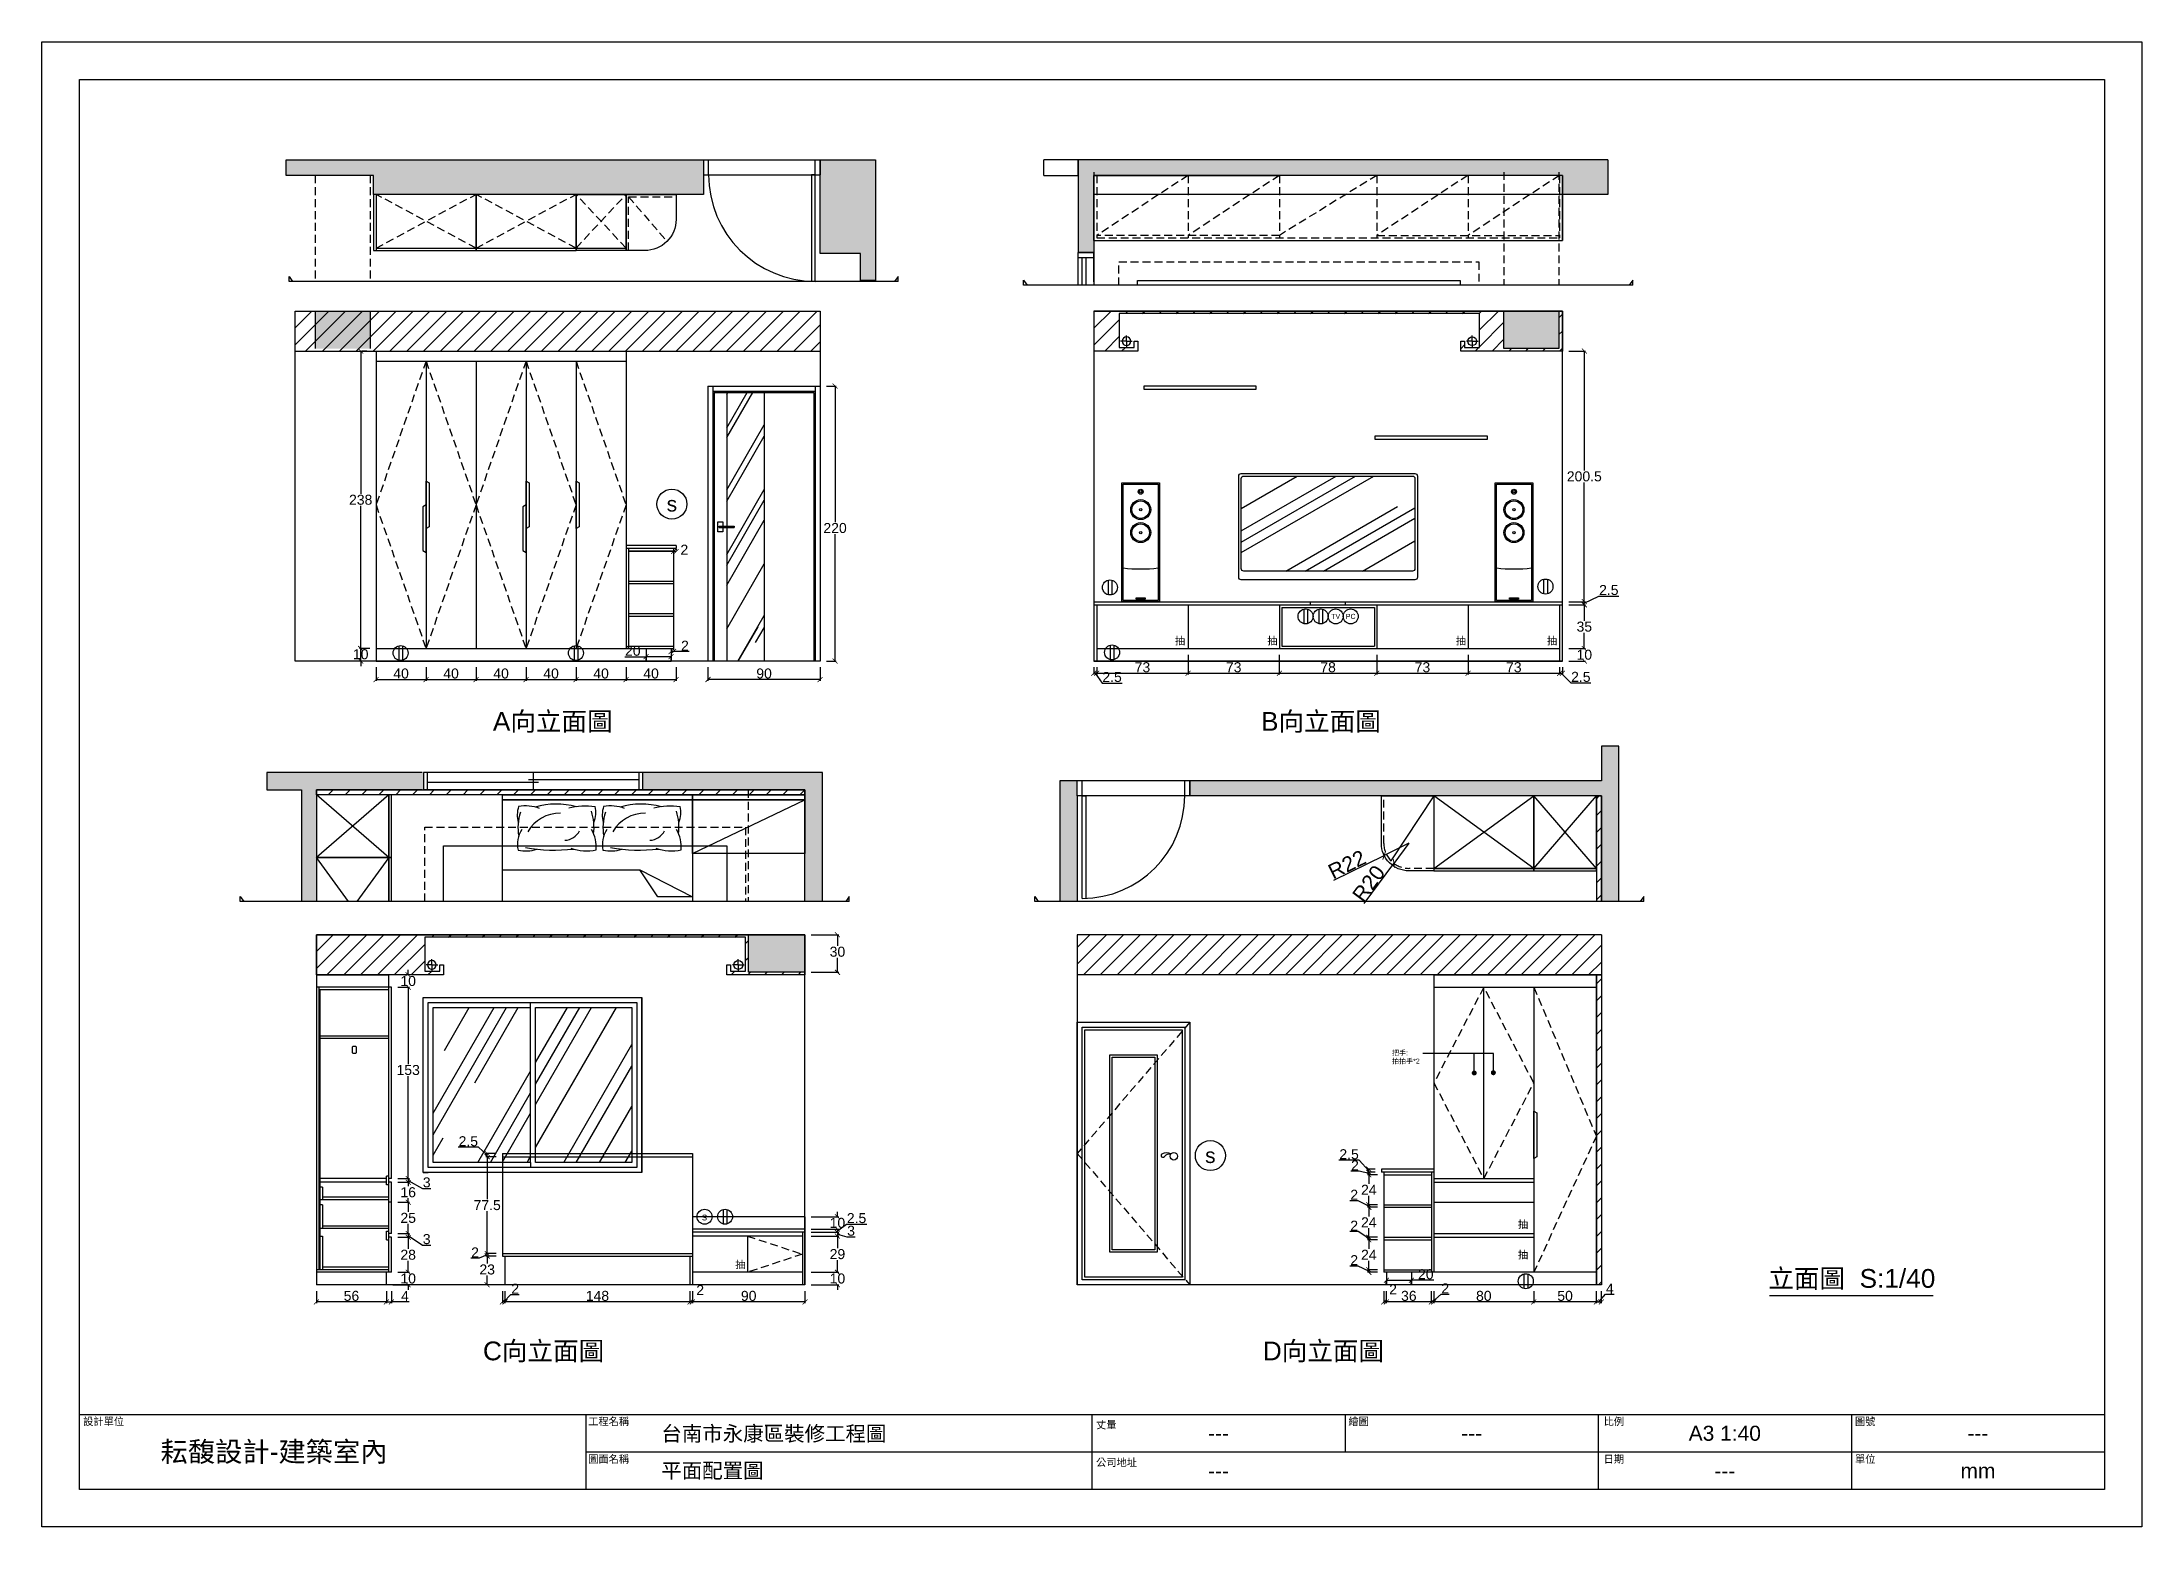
# Model space of a CAD drawing. Header units: millimetres. Extents: x -2628 to 3435, y -3699 to 2704.
# Drawn here: x 1698 to 3378, y -1323 to -135 of the extents above; entities that cross this region are included whole.
import ezdxf
from ezdxf import colors
from ezdxf.entities.mleader import LeaderData, LeaderLine
from ezdxf.enums import TextEntityAlignment as Align
from ezdxf.math import Vec2, Vec3

# ---------------------------------------------------------------- set-up
doc = ezdxf.new("R2010")
doc.units = ezdxf.units.MM
doc.header["$PDMODE"] = 35
doc.linetypes.add('HIDDEN', pattern=[9.525, 6.35, -3.175])
for name, color, linetype in [('02-結構樑', 252, 'HIDDEN'), ('03-結構牆', 253, 'Continuous'), ('04-門線', 94, 'Continuous'), ('05-窗線', 150, 'Continuous'), ('06-傢俱', 6, 'Continuous'), ('08-文字', 7, 'Continuous'), ('10-標註', 140, 'Continuous'), ('11-填充', 8, 'Continuous'), ('12-天花板', 120, 'Continuous'), ('13-線', 40, 'Continuous'), ('14-燈具', 40, 'Continuous'), ('15-板', 3, 'Continuous'), ('圖框', 255, 'Continuous'), ('填充線', 8, 'Continuous')]:
    doc.layers.add(name, color=color, linetype=linetype)
doc.layers.add('不出圖', color=235, linetype='Continuous', plot=False)
doc.styles.get("Standard").update_dxf_attribs({"font": 'arial.ttf'})
doc.dimstyles.new('ISO-30', dxfattribs={"dimtxt": 12, "dimasz": 5, "dimexe": 1.25, "dimexo": 10, "dimtad": 1, "dimdec": 1, "dimrnd": 0.5, "dimdsep": 46, "dimtxsty": 'Standard', "dimblk": 'ARCHTICK', "dimcen": 2.5, "dimadec": 0, "dimazin": 0, "dimtfac": 1, "dimtdec": 1, "dimtix": 1, "dimtmove": 0, "dimatfit": 3, "dimldrblk": 'ARCHTICK', "dimfxl": 15, "dimarcsym": 0})
doc.dimstyles.new('ISO-40', dxfattribs={"dimscale": 0, "dimtxt": 8, "dimasz": 4, "dimexe": 1, "dimexo": 5, "dimgap": 0.68, "dimtad": 1, "dimtih": 1, "dimtoh": 1, "dimdec": 1, "dimrnd": 0.5, "dimdsep": 46, "dimtxsty": 'Standard', "dimblk": 'ARCHTICK', "dimcen": 2.5, "dimadec": 0, "dimazin": 0, "dimtfac": 1, "dimtdec": 1, "dimtmove": 1, "dimatfit": 3, "dimldrblk": 'ARCHTICK', "dimfxl": 15, "dimarcsym": 0})

msp = doc.modelspace()

# ---------------------------------------------------------------- texts
at = {"layer": '08-文字'}
for s, p in [('A向立面圖', (2106.66, -678.13)), ('B向立面圖', (2721.2, -678.13)), ('立面圖  S:1/40', (3145.91, -1123.76)), ('C向立面圖', (2099.3, -1181.76)), ('D向立面圖', (2723.19, -1181.76))]:
    msp.add_text(s, height=15, dxfattribs=at).set_placement(p, align=Align.MIDDLE)
at = {"layer": '10-標註'}
for p in [(2608.46, -613.88), (2682.36, -613.88), (2833.16, -613.88), (2906.08, -613.88), (2882.87, -1080.69), (2882.87, -1104.96), (2256.79, -1112.84)]:
    msp.add_text('抽', height=6, dxfattribs=at).set_placement(p, align=Align.MIDDLE)
at = {"layer": '圖框', "color": 7}
for s, p in [('設計單位', (1730.94, -1241.52)), ('工程名稱', (2134.98, -1241.52)), ('丈量', (2541.32, -1244.21)), ('繪圖', (2743.16, -1241.52)), ('比例', (2947.35, -1241.52)), ('圖號', (3148.43, -1241.52)), ('圖面名稱', (2134.98, -1271.65)), ('公司地址', (2541.32, -1274.34)), ('日期', (2947.35, -1271.65)), ('單位', (3148.43, -1271.65))]:
    msp.add_text(s, height=6, dxfattribs=at).set_placement(p)
for s, p in [('台南市永康區裝修工程圖', (2283.58, -1247.96)), ('A3 1:40', (3044.29, -1247.96)), ('---', (2639.29, -1247.96)), ('---', (2841.79, -1247.96)), ('---', (3246.79, -1247.96)), ('平面配置圖', (2234.4, -1277.96)), ('mm', (3246.79, -1277.96)), ('---', (2639.29, -1277.96)), ('---', (3044.29, -1277.96))]:
    msp.add_text(s, height=12, dxfattribs=at).set_placement(p, align=Align.MIDDLE)
at = {"layer": '圖框', "color": 7, "insert": (1883.7, -1263.63), "char_height": 16, "attachment_point": 5}
msp.add_mtext_dynamic_manual_height_columns('{\\fPMingLiU|b0|i0|c136|p18;耘馥設計-建築室內}', width=210.6993, gutter_width=18.5, heights=[0], dxfattribs=at)

# ---------------------------------------------------------------- blocks, each defined once
blk = doc.blocks.new('*U132')
at = {"layer": '06-傢俱'}
for p, q in [((50, 58), (0, 0)), ((0, 58), (50, 0)), ((130, 58), (50, 0)), ((50, 58), (130, 0)), ((130, 0), (164.4, 51.9))]:
    blk.add_line(p, q, dxfattribs=at)
for points in [[(0, 58), (50, 58), (50, 60), (0, 60)], [(0, 0), (50, 0), (50, 58), (0, 58)], [(50, 58), (130, 58), (130, 60), (50, 60)], [(50, 0), (130, 0), (130, 58), (50, 58)]]:
    blk.add_lwpolyline(points, close=True, dxfattribs=at)
blk.add_lwpolyline([(130, 60), (150, 60, -0.414214), (172, 38), (172, 0), (130, 0)], format="xyb", close=True, dxfattribs=at)
at = {"layer": '06-傢俱', "linetype": 'HIDDEN'}
blk.add_lwpolyline([(130, 58), (150, 58, -0.414214), (170, 38), (170, 0)], format="xyb", dxfattribs=at)
blk = doc.blocks.new('門_右')
at = {"layer": '04-門線'}
for p, q in [((-90, 12), (0, 12)), ((-90, 12), (-90, 0)), ((-90, 0), (0, 0)), ((-86, 12), (-86, 0)), ((-4, 12), (-4, 0)), ((0, 12), (0, 0))]:
    blk.add_line(p, q, dxfattribs=at)
blk.add_lwpolyline([(-4, 94), (-4, 12), (-7, 12), (-7, 93.9)], dxfattribs=at)
blk.add_arc((-4, 12), 82, 90, 180, dxfattribs=at)
blk = doc.blocks.new('_Dot')
at = {"color": 0, "linetype": 'ByBlock', "lineweight": -2}
blk.add_line((-0.5, 0), (-1, 0), dxfattribs=at)
at = {"color": 0, "linetype": 'ByBlock', "const_width": 0.5}
blk.add_lwpolyline([(-0.25, 0, 1), (0.25, 0, 1)], format="xyb", close=True, dxfattribs=at)
blk = doc.blocks.new('_ArchTick')
at = {"color": 0, "linetype": 'ByBlock', "const_width": 0.15}
blk.add_lwpolyline([(-0.5, -0.5), (0.5, 0.5)], dxfattribs=at)
blk = doc.blocks.new('*D64')
at = {"layer": '10-標註', "color": 0, "lineweight": -2, "transparency": 16777216}
for p in [(2731.5, -805.4), (2791.5, -776)]:
    blk.add_line(p, (2771.8, -785.7), dxfattribs=at)
at = {"layer": 'Defpoints', "color": 0, "transparency": 16777216}
for p in [(2771.8, -785.7), (2791.5, -776)]:
    blk.add_point(p, dxfattribs=at)
at = {"layer": '10-標註', "color": 0, "lineweight": -2, "transparency": 16777216, "xscale": 5, "yscale": 5, "zscale": 5, "rotation": 26.09111205467916}
blk.add_blockref('_ArchTick', (2771.8, -785.7), dxfattribs=at)
at = {"layer": '10-標註', "color": 0, "transparency": 16777216, "insert": (2742, -792.9), "char_height": 12, "attachment_point": 5, "rotation": 26.0911}
blk.add_mtext('R22', dxfattribs=at)
blk = doc.blocks.new('*D65')
at = {"layer": '10-標註', "color": 0, "lineweight": -2, "transparency": 16777216}
for p in [(2791.5, -776), (2755.9, -824.2)]:
    blk.add_line(p, (2779.6, -792.1), dxfattribs=at)
at = {"layer": 'Defpoints', "color": 0, "transparency": 16777216}
for p in [(2791.5, -776), (2779.6, -792.1)]:
    blk.add_point(p, dxfattribs=at)
at = {"layer": '10-標註', "color": 0, "lineweight": -2, "transparency": 16777216, "xscale": 5, "yscale": 5, "zscale": 5, "rotation": 53.54436650629221}
blk.add_blockref('_ArchTick', (2779.6, -792.1), dxfattribs=at)
at = {"layer": '10-標註', "color": 0, "transparency": 16777216, "insert": (2759.4, -808.2), "char_height": 12, "attachment_point": 5, "rotation": 53.5444}
blk.add_mtext('R20', dxfattribs=at)
blk = doc.blocks.new('開關')
at = {"layer": '13-線'}
blk.add_circle((0, 0), 12, dxfattribs=at)
blk.add_text('s', height=12, dxfattribs=at).set_placement((0, 0), align=Align.MIDDLE)
blk = doc.blocks.new('門')
at = {"layer": '04-門線', "linetype": 'HIDDEN'}
for p, q in [((90, 0), (0, -105)), ((0, -105), (90, -210))]:
    blk.add_line(p, q, dxfattribs=at)
at = {"layer": '04-門線'}
blk.add_lwpolyline([(0, 0), (90, 0), (90, -210), (0, -210), (0, 0)], dxfattribs=at)
for points in [[(4, -4), (86, -4), (86, -206), (4, -206)], [(6, -6), (84, -6), (84, -204), (6, -204)], [(26, -26), (64, -26), (64, -184), (26, -184)], [(28, -28), (62, -28), (62, -182), (28, -182)]]:
    blk.add_lwpolyline(points, close=True, dxfattribs=at)
blk.add_circle((77.3, -107.2), 3, dxfattribs=at)
for centre, radius, start, end in [((68.5, -106.6), 1.42, 118.6512, 329.1456), ((71.4, -111), 6.68, 58.0846, 121.5212), ((73.8, -110.9), 5.41, 79.8249, 138.5609)]:
    blk.add_arc(centre, radius, start, end, dxfattribs=at)
blk = doc.blocks.new('床櫃')
at = {"layer": '06-傢俱'}
blk.add_line((47, -90), (4, 0), dxfattribs=at)
for points in [[(0, 0), (4, 0), (4, -90), (0, -90)], [(4, 0), (47, 0), (47, -90), (4, -90)]]:
    blk.add_lwpolyline(points, close=True, dxfattribs=at)
blk = doc.blocks.new('窗2片')
at = {"layer": '05-窗線'}
for p, q in [((0, 0), (0, -175.2)), ((0, 0), (14, 0)), ((14, 0), (14, -175.2)), ((0, -3), (14, -3)), ((6, -3), (6, -91.1)), ((8, -83.1), (8, -172.2)), ((14, -87.1), (0, -87.1)), ((0, -172.2), (14, -172.2)), ((0, -175.2), (14, -175.2))]:
    blk.add_line(p, q, dxfattribs=at)
blk = doc.blocks.new('櫃子_高低')
at = {"layer": '06-傢俱'}
for p, q in [((-130, -22), (-130, -260)), ((-130, -22), (0, -22)), ((-130, -32), (0, -32)), ((-90, -185), (-90, -32)), ((-50, -32), (-50, -260)), ((0, -22), (0, -270)), ((-130, -177.5), (-172, -177.5)), ((-172, -177.5), (-172, -180)), ((-130, -180), (-172, -180)), ((-170, -180), (-170, -260)), ((-170, -182), (-132, -182)), ((-132, -180), (-132, -260)), ((-130, -185), (-50, -185)), ((-130, -188), (-50, -188)), ((-170, -206), (-132, -206)), ((-170, -208), (-132, -208)), ((-130, -204), (-50, -204)), ((-170, -232), (-132, -232)), ((-170, -234), (-132, -234)), ((-130, -229), (-50, -229)), ((-130, -232), (-50, -232)), ((-170, -258), (-132, -258)), ((0, -260), (-170, -260)), ((-168, -260), (-168, -270)), ((-148, -260), (-148, -270)), ((0, -270), (-168, -270))]:
    blk.add_line(p, q, dxfattribs=at)
at = {"layer": '06-傢俱', "linetype": 'HIDDEN'}
for p, q in [((-90, -32), (-130, -108.5)), ((-50, -108.5), (-90, -32)), ((-50, -32), (0, -151)), ((-130, -108.5), (-90, -185)), ((-90, -185), (-50, -108.5)), ((0, -151), (-50, -260))]:
    blk.add_line(p, q, dxfattribs=at)
at = {"layer": '06-傢俱'}
blk.add_lwpolyline([(-50, -131), (-47.5, -132.5), (-47.5, -167.5), (-50, -169)], close=True, dxfattribs=at)
blk = doc.blocks.new('插座')
at = {"layer": '13-線'}
for p, q in [((-3, 11.6), (-3, -11.6)), ((3, 11.6), (3, -11.6))]:
    blk.add_line(p, q, dxfattribs=at)
blk.add_circle((0, 0), 12, dxfattribs=at)
blk = doc.blocks.new('櫃子高低立面')
at = {"layer": '06-傢俱'}
for p, q in [((0, 248), (0, 0)), ((0, 248), (58, 248)), ((60, 238), (0, 238)), ((2, 238), (2, 12)), ((58, 236), (2, 236)), ((2.8, 236), (2.8, 12)), ((58, 10), (58, 248)), ((60, 85), (60, 238)), ((58, 199), (2.8, 199)), ((58, 197), (2.8, 197)), ((56, 85), (2.8, 85)), ((56, 80), (56, 87)), ((58, 87), (56, 87)), ((60, 85), (58, 85)), ((56, 82), (2.8, 82)), ((4.8, 78), (2.8, 78)), ((58, 68), (2.8, 68)), ((4.8, 78), (4.8, 68)), ((58, 70), (4.8, 70)), ((58, 80), (56, 80)), ((60, 82), (58, 82)), ((60, 41), (60, 82)), ((4.8, 64), (2.8, 64)), ((4.8, 64), (4.8, 45)), ((60, 66), (58, 66)), ((58, 45), (2.8, 45)), ((2.8, 39), (4.8, 39)), ((58, 47), (4.8, 47)), ((4.8, 39), (4.8, 12)), ((56, 36), (56, 43)), ((56, 43), (58, 43)), ((56, 36), (58, 36)), ((60, 41), (58, 41)), ((60, 38), (58, 38)), ((60, 10), (60, 38)), ((58, 12), (0, 12)), ((60, 10), (0, 10)), ((56, 0), (0, 0)), ((58, 14), (4.8, 14)), ((56, 0), (56, 10))]:
    blk.add_line(p, q, dxfattribs=at)
blk.add_lwpolyline([(29.9, 191), (30.9, 191, -0.414214), (31.9, 190), (31.9, 186, -0.414214), (30.9, 185), (29.9, 185, -0.414214), (28.9, 186), (28.9, 190, -0.414214)], format="xyb", close=True, dxfattribs=at)
blk = doc.blocks.new('門93')
at = {"layer": '04-門線'}
for p, q in [((0, 0), (-12, 0)), ((-12, 0), (-12, -93.3)), ((0, 0), (0, -93.3)), ((-12, -4), (0, -4)), ((-12, -89.3), (0, -89.3)), ((-12, -93.3), (0, -93.3))]:
    blk.add_line(p, q, dxfattribs=at)
blk.add_lwpolyline([(-97.3, -89.3), (-12, -89.3), (-12, -86.3), (-97.2, -86.3)], dxfattribs=at)
blk.add_arc((-12, -89.3), 85.3, 90, 180, dxfattribs=at)
blk = doc.blocks.new('廚櫃')
at = {"layer": '06-傢俱'}
for p, q in [((2, 0), (0, 0)), ((0, 0), (0, -45)), ((0, -45), (2, -45)), ((2, -43), (202, -43))]:
    blk.add_line(p, q, dxfattribs=at)
at = {"layer": '06-傢俱', "linetype": 'HIDDEN'}
for p, q in [((2, -43), (82, 0)), ((82, -43), (2, 0)), ((82, -43), (162, 0)), ((162, -43), (82, 0)), ((162, -43), (202, 0)), ((202, -43), (162, 0)), ((204, -45), (204, -2)), ((204, -2), (242, -2)), ((204, -2), (234.7, -37.7))]:
    blk.add_line(p, q, dxfattribs=at)
at = {"layer": '06-傢俱'}
for points in [[(2, 0), (2, -45), (82, -45), (82, 0)], [(82, 0), (82, -45), (162, -45), (162, 0)], [(162, -45), (162, 0), (162, 0), (162, -45)], [(162, -45), (162, 0), (202, 0), (202, -45)]]:
    blk.add_lwpolyline(points, close=True, dxfattribs=at)
blk.add_lwpolyline([(202, -45), (202, 0), (242, 0), (242, -20, -0.414214), (217, -45)], format="xyb", close=True, dxfattribs=at)
blk = doc.blocks.new('門立面')
at = {"layer": '04-門線'}
h = blk.add_hatch(dxfattribs=at)
h.set_pattern_fill('AR-RROOF', color=256, scale=1.5, angle=60)
h.set_pattern_definition([(60, (15, 215), (8.9144, 91.64), [571.5, -76.2, 190.5, -38.1]), (60, (23.84, 268.41), (-62.934, -7.659), [114.3, -12.573, 228.6, -28.575]), (60, (-3.52, 247.69), (76.953, 184.3405), [304.8, -53.34, 152.4, -38.1])])
h.paths.add_polyline_path([(15, 108), (21, 108), (21, 107), (15, 107), (15, 0), (45, 0), (45, 215), (15, 215)])
for p, q in [((0, 220), (0, 0)), ((0, 220), (89.8, 220)), ((4, 220), (4, 0)), ((85.8, 220), (85.8, 0)), ((89.8, 220), (89.8, 0)), ((4, 216), (85.8, 216)), ((5, 215), (5, 0)), ((5, 215), (84.8, 215)), ((15, 215), (15, 0)), ((45, 215), (45, 0)), ((84.8, 215), (84.8, 0)), ((9, 108), (21, 108)), ((9, 107), (21, 107)), ((89.8, 0), (0, 0))]:
    blk.add_line(p, q, dxfattribs=at)
at = {"layer": '04-門線', "linetype": 'HIDDEN'}
for p, q in [((8, 107.5), (8, 111.5)), ((8, 111.5), (12, 111.5)), ((8, 103.5), (8, 107.5)), ((12, 103.5), (8, 103.5)), ((9, 107), (9, 108)), ((12, 111.5), (12, 108)), ((12, 107), (12, 103.5)), ((21, 108), (21, 107))]:
    blk.add_line(p, q, dxfattribs=at)
blk = doc.blocks.new('櫥櫃_立面')
at = {"layer": '06-傢俱'}
for p, q in [((0, 248), (0, 0)), ((0, 248), (200, 248)), ((0, 240), (200, 240)), ((40, 240), (40, 10)), ((80, 240), (80, 10)), ((120, 240), (120, 10)), ((160, 240), (160, 10)), ((200, 248), (200, 10)), ((240, 92.5), (200, 92.5)), ((240, 90), (200, 90)), ((202, 90), (202, 10)), ((238, 88), (202, 88)), ((202, 88), (238, 88)), ((202, 88), (238, 88)), ((238, 90), (238, 10)), ((240, 92.5), (240, 90)), ((202, 64), (238, 64)), ((202, 64), (238, 64)), ((202, 62), (238, 62)), ((202, 38), (238, 38)), ((202, 36), (238, 36)), ((0, 10), (238, 10)), ((0, 0), (236, 0)), ((202, 12), (238, 12)), ((216, 10), (216, 0)), ((236, 10), (236, 0))]:
    blk.add_line(p, q, dxfattribs=at)
at = {"layer": '06-傢俱', "linetype": 'HIDDEN'}
for p, q in [((40, 240), (0, 125)), ((40, 240), (80, 125)), ((120, 240), (80, 125)), ((120, 240), (160, 125)), ((160, 240), (200, 125)), ((0, 125), (40, 10)), ((80, 125), (40, 10)), ((80, 125), (120, 10)), ((160, 125), (120, 10)), ((200, 125), (160, 10))]:
    blk.add_line(p, q, dxfattribs=at)
at = {"layer": '06-傢俱'}
for points in [[(42.5, 142.5), (42.5, 107.5), (40, 106), (40, 125), (40, 144)], [(122.5, 142.5), (122.5, 107.5), (120, 106), (120, 125), (120, 144)], [(162.5, 142.5), (162.5, 107.5), (160, 106), (160, 125), (160, 144)], [(37.5, 123.5), (37.5, 88.5), (40, 87), (40, 106), (40, 125)], [(117.5, 123.5), (117.5, 88.5), (120, 87), (120, 106), (120, 125)]]:
    blk.add_lwpolyline(points, close=True, dxfattribs=at)
blk = doc.blocks.new('電視櫃')
at = {"layer": '06-傢俱'}
for p, q in [((-52, 0), (-52, -375)), ((-52, 0), (0, 0)), ((-15.2, -375), (-15.2, 0)), ((0, 0), (0, -2.5)), ((0, -2.5), (0, -39)), ((0, -2.5), (0, -75.5)), ((0, -75.5), (0, -148.5)), ((0, -226.2), (0, -148.5)), ((0, -299.2), (0, -226.2)), ((0, -372.2), (0, -299.2)), ((-52, -375), (0, -375)), ((0, -375), (-52, -375)), ((0, -375), (0, -372.2))]:
    blk.add_line(p, q, dxfattribs=at)
at = {"layer": '06-傢俱', "linetype": 'HIDDEN'}
for p, q in [((0, -2.5), (-50, -2.5)), ((-50, -2.5), (-50, -372.5)), ((-48, -148.5), (-48, -2.5)), ((0, -75.5), (-48, -2.5)), ((0, -75.5), (-50, -75.5)), ((0, -148.5), (-48, -75.5)), ((0, -148.5), (-50, -148.5)), ((0, -226.5), (-48, -148.5)), ((0, -226.5), (-50, -226.5)), ((-48, -226.5), (-48, -372.5)), ((0, -299.2), (-48, -226.5)), ((0, -299.5), (-50, -299.5)), ((0, -372.5), (-48, -299.5)), ((-48, -372.5), (-50, -372.5)), ((0, -372.5), (-48, -372.5))]:
    blk.add_line(p, q, dxfattribs=at)
blk = doc.blocks.new('*U57')
at = {"layer": '14-燈具'}
blk.add_line((0, -5), (0, 5), dxfattribs=at)
blk = doc.blocks.new('*U58')
at = {"layer": '14-燈具', "color": 0, "linetype": 'ByBlock', "lineweight": -2, "transparency": 16777216}
for p, rotation in [((3423.2, 260.7), 90), ((3428.2, 255.7), 180), ((3433.2, 260.7), 270)]:
    blk.add_blockref('*U57', p, dxfattribs=dict(at, rotation=rotation))
blk.add_blockref('*U57', (3428.2, 265.7), dxfattribs=at)
blk = doc.blocks.new('燈_崁燈直徑15')
at = {"layer": '14-燈具'}
blk.add_circle((0, 0), 7.5, dxfattribs=at)
blk.add_blockref('*U58', (-3428.2, -260.7), dxfattribs=at)
blk = doc.blocks.new('線_網路出線')
at = {"layer": '13-線'}
blk.add_circle((0, 0), 12, dxfattribs=at)
blk.add_text('PC', height=8, dxfattribs=at).set_placement((0, 0), align=Align.MIDDLE)
blk = doc.blocks.new('線_電視出線')
at = {"layer": '13-線'}
blk.add_circle((0, 0), 12, dxfattribs=at)
blk.add_text('TV', height=8, dxfattribs=at).set_placement((0, 0), align=Align.MIDDLE)
blk = doc.blocks.new('*D232')
at = {"layer": '10-標註', "color": 0, "lineweight": -2, "transparency": 16777216}
for p, q in [((2891.5, -1134.2), (2891.5, -1143.9)), ((2941.5, -1134.2), (2941.5, -1143.9)), ((2941.5, -1142.9), (2891.5, -1142.9))]:
    blk.add_line(p, q, dxfattribs=at)
at = {"layer": 'Defpoints', "color": 0, "transparency": 16777216}
for p in [(2891.5, -1129.2), (2941.5, -1129.2), (2891.5, -1142.9)]:
    blk.add_point(p, dxfattribs=at)
at = {"layer": '10-標註', "color": 0, "lineweight": -2, "transparency": 16777216, "xscale": 4, "yscale": 4, "zscale": 4, "rotation": 180}
blk.add_blockref('_ArchTick', (2891.5, -1142.9), dxfattribs=at)
at = {"layer": '10-標註', "color": 0, "lineweight": -2, "transparency": 16777216, "xscale": 4, "yscale": 4, "zscale": 4}
blk.add_blockref('_ArchTick', (2941.5, -1142.9), dxfattribs=at)
at = {"layer": '10-標註', "color": 0, "transparency": 16777216, "insert": (2916.5, -1138.1), "char_height": 8, "attachment_point": 5}
blk.add_mtext('50', dxfattribs=at)
blk = doc.blocks.new('*D233')
at = {"layer": '10-標註', "color": 0, "lineweight": -2, "transparency": 16777216}
for p, q in [((2811.5, -1134.2), (2811.5, -1143.9)), ((2891.5, -1134.2), (2891.5, -1143.9)), ((2891.5, -1142.9), (2811.5, -1142.9))]:
    blk.add_line(p, q, dxfattribs=at)
at = {"layer": 'Defpoints', "color": 0, "transparency": 16777216}
for p in [(2811.5, -1129.2), (2891.5, -1129.2), (2811.5, -1142.9)]:
    blk.add_point(p, dxfattribs=at)
at = {"layer": '10-標註', "color": 0, "lineweight": -2, "transparency": 16777216, "xscale": 4, "yscale": 4, "zscale": 4, "rotation": 180}
blk.add_blockref('_ArchTick', (2811.5, -1142.9), dxfattribs=at)
at = {"layer": '10-標註', "color": 0, "lineweight": -2, "transparency": 16777216, "xscale": 4, "yscale": 4, "zscale": 4}
blk.add_blockref('_ArchTick', (2891.5, -1142.9), dxfattribs=at)
at = {"layer": '10-標註', "color": 0, "transparency": 16777216, "insert": (2851.5, -1138.1), "char_height": 8, "attachment_point": 5}
blk.add_mtext('80', dxfattribs=at)
blk = doc.blocks.new('*D234')
at = {"layer": '10-標註', "color": 0, "lineweight": -2, "transparency": 16777216}
for p, q in [((2809.5, -1134.2), (2809.5, -1143.9)), ((2810.5, -1142.9), (2817.3, -1136.8)), ((2811.5, -1134.2), (2811.5, -1143.9)), ((2817.3, -1136.8), (2823.9, -1136.8)), ((2811.5, -1142.9), (2809.5, -1142.9))]:
    blk.add_line(p, q, dxfattribs=at)
at = {"layer": 'Defpoints', "color": 0, "transparency": 16777216}
for p in [(2809.5, -1129.2), (2811.5, -1129.2), (2809.5, -1142.9)]:
    blk.add_point(p, dxfattribs=at)
at = {"layer": '10-標註', "color": 0, "lineweight": -2, "transparency": 16777216, "xscale": 4, "yscale": 4, "zscale": 4, "rotation": 180}
blk.add_blockref('_ArchTick', (2809.5, -1142.9), dxfattribs=at)
at = {"layer": '10-標註', "color": 0, "lineweight": -2, "transparency": 16777216, "xscale": 4, "yscale": 4, "zscale": 4}
blk.add_blockref('_ArchTick', (2811.5, -1142.9), dxfattribs=at)
at = {"layer": '10-標註', "color": 0, "transparency": 16777216, "insert": (2820.6, -1132.1), "char_height": 8, "attachment_point": 5}
blk.add_mtext('2', dxfattribs=at)
blk = doc.blocks.new('*D235')
at = {"layer": '10-標註', "color": 0, "lineweight": -2, "transparency": 16777216}
for p, q in [((2773.5, -1134.2), (2773.5, -1143.9)), ((2809.5, -1134.2), (2809.5, -1143.9)), ((2809.5, -1142.9), (2773.5, -1142.9))]:
    blk.add_line(p, q, dxfattribs=at)
at = {"layer": 'Defpoints', "color": 0, "transparency": 16777216}
for p in [(2773.5, -1129.2), (2809.5, -1129.2), (2773.5, -1142.9)]:
    blk.add_point(p, dxfattribs=at)
at = {"layer": '10-標註', "color": 0, "lineweight": -2, "transparency": 16777216, "xscale": 4, "yscale": 4, "zscale": 4, "rotation": 180}
blk.add_blockref('_ArchTick', (2773.5, -1142.9), dxfattribs=at)
at = {"layer": '10-標註', "color": 0, "lineweight": -2, "transparency": 16777216, "xscale": 4, "yscale": 4, "zscale": 4}
blk.add_blockref('_ArchTick', (2809.5, -1142.9), dxfattribs=at)
at = {"layer": '10-標註', "color": 0, "transparency": 16777216, "insert": (2791.5, -1138.1), "char_height": 8, "attachment_point": 5}
blk.add_mtext('36', dxfattribs=at)
blk = doc.blocks.new('*D236')
at = {"layer": '10-標註', "color": 0, "lineweight": -2, "transparency": 16777216}
for p, q in [((2771.5, -1134.2), (2771.5, -1143.9)), ((2773.5, -1134.2), (2773.5, -1143.9)), ((2773.5, -1142.9), (2771.5, -1142.9))]:
    blk.add_line(p, q, dxfattribs=at)
at = {"layer": 'Defpoints', "color": 0, "transparency": 16777216}
for p in [(2771.5, -1129.2), (2773.5, -1129.2), (2771.5, -1142.9)]:
    blk.add_point(p, dxfattribs=at)
at = {"layer": '10-標註', "color": 0, "lineweight": -2, "transparency": 16777216, "xscale": 4, "yscale": 4, "zscale": 4, "rotation": 180}
blk.add_blockref('_ArchTick', (2771.5, -1142.9), dxfattribs=at)
at = {"layer": '10-標註', "color": 0, "lineweight": -2, "transparency": 16777216, "xscale": 4, "yscale": 4, "zscale": 4}
blk.add_blockref('_ArchTick', (2773.5, -1142.9), dxfattribs=at)
at = {"layer": '10-標註', "color": 0, "transparency": 16777216, "insert": (2778.9, -1132.8), "char_height": 8, "attachment_point": 5}
blk.add_mtext('2', dxfattribs=at)
blk = doc.blocks.new('*D237')
at = {"layer": '10-標註', "color": 0, "lineweight": -2, "transparency": 16777216}
for p, q in [((2941.5, -1134.2), (2941.5, -1143.9)), ((2943.5, -1142.9), (2948.9, -1136.8)), ((2945.5, -1134.2), (2945.5, -1143.9)), ((2948.9, -1136.8), (2955.8, -1136.8)), ((2941.5, -1142.9), (2945.5, -1142.9))]:
    blk.add_line(p, q, dxfattribs=at)
at = {"layer": 'Defpoints', "color": 0, "transparency": 16777216}
for p in [(2941.5, -1129.2), (2945.5, -1129.2), (2945.5, -1142.9)]:
    blk.add_point(p, dxfattribs=at)
at = {"layer": '10-標註', "color": 0, "lineweight": -2, "transparency": 16777216, "xscale": 4, "yscale": 4, "zscale": 4, "rotation": 180}
blk.add_blockref('_ArchTick', (2941.5, -1142.9), dxfattribs=at)
at = {"layer": '10-標註', "color": 0, "lineweight": -2, "transparency": 16777216, "xscale": 4, "yscale": 4, "zscale": 4}
blk.add_blockref('_ArchTick', (2945.5, -1142.9), dxfattribs=at)
at = {"layer": '10-標註', "color": 0, "transparency": 16777216, "insert": (2952.3, -1132.2), "char_height": 8, "attachment_point": 5}
blk.add_mtext('4', dxfattribs=at)
blk = doc.blocks.new('*D239')
at = {"layer": '10-標註', "color": 0, "lineweight": -2, "transparency": 16777216}
for p, q in [((2751.1, -1114.2), (2744.4, -1114.2)), ((2759.5, -1118.2), (2751.1, -1114.2)), ((2766.5, -1117.2), (2758.5, -1117.2)), ((2766.5, -1119.2), (2758.5, -1119.2)), ((2759.5, -1119.2), (2759.5, -1117.2))]:
    blk.add_line(p, q, dxfattribs=at)
at = {"layer": 'Defpoints', "color": 0, "transparency": 16777216}
for p in [(2759.5, -1117.2), (2771.5, -1117.2), (2771.5, -1119.2)]:
    blk.add_point(p, dxfattribs=at)
at = {"layer": '10-標註', "color": 0, "lineweight": -2, "transparency": 16777216, "xscale": 4, "yscale": 4, "zscale": 4}
for p, rotation in [((2759.5, -1117.2), 90), ((2759.5, -1119.2), 270)]:
    blk.add_blockref('_ArchTick', p, dxfattribs=dict(at, rotation=rotation))
at = {"layer": '10-標註', "color": 0, "transparency": 16777216, "insert": (2747.8, -1109.5), "char_height": 8, "attachment_point": 5}
blk.add_mtext('2', dxfattribs=at)
blk = doc.blocks.new('*D240')
at = {"layer": '10-標註', "color": 0, "lineweight": -2, "transparency": 16777216}
for p, q in [((2766.5, -1093.2), (2758.5, -1093.2)), ((2759.5, -1093.2), (2759.5, -1100.5)), ((2766.5, -1117.2), (2758.5, -1117.2)), ((2759.5, -1117.2), (2759.5, -1109.9))]:
    blk.add_line(p, q, dxfattribs=at)
at = {"layer": 'Defpoints', "color": 0, "transparency": 16777216}
for p in [(2759.5, -1093.2), (2771.5, -1093.2), (2771.5, -1117.2)]:
    blk.add_point(p, dxfattribs=at)
at = {"layer": '10-標註', "color": 0, "lineweight": -2, "transparency": 16777216, "xscale": 4, "yscale": 4, "zscale": 4}
for p, rotation in [((2759.5, -1093.2), 90), ((2759.5, -1117.2), 270)]:
    blk.add_blockref('_ArchTick', p, dxfattribs=dict(at, rotation=rotation))
at = {"layer": '10-標註', "color": 0, "transparency": 16777216, "insert": (2759.5, -1105.2), "char_height": 8, "attachment_point": 5}
blk.add_mtext('24', dxfattribs=at)
blk = doc.blocks.new('*D241')
at = {"layer": '10-標註', "color": 0, "lineweight": -2, "transparency": 16777216}
for p, q in [((2751.1, -1086.6), (2744.4, -1086.6)), ((2759.5, -1092.2), (2751.1, -1086.6)), ((2766.5, -1091.2), (2758.5, -1091.2)), ((2759.5, -1093.2), (2759.5, -1091.2)), ((2766.5, -1093.2), (2758.5, -1093.2))]:
    blk.add_line(p, q, dxfattribs=at)
at = {"layer": 'Defpoints', "color": 0, "transparency": 16777216}
for p in [(2759.5, -1091.2), (2771.5, -1091.2), (2771.5, -1093.2)]:
    blk.add_point(p, dxfattribs=at)
at = {"layer": '10-標註', "color": 0, "lineweight": -2, "transparency": 16777216, "xscale": 4, "yscale": 4, "zscale": 4}
for p, rotation in [((2759.5, -1091.2), 90), ((2759.5, -1093.2), 270)]:
    blk.add_blockref('_ArchTick', p, dxfattribs=dict(at, rotation=rotation))
at = {"layer": '10-標註', "color": 0, "transparency": 16777216, "insert": (2747.8, -1081.9), "char_height": 8, "attachment_point": 5}
blk.add_mtext('2', dxfattribs=at)
blk = doc.blocks.new('*D242')
at = {"layer": '10-標註', "color": 0, "lineweight": -2, "transparency": 16777216}
for p, q in [((2766.5, -1067.2), (2758.5, -1067.2)), ((2759.5, -1067.2), (2759.5, -1074.5)), ((2766.5, -1091.2), (2758.5, -1091.2)), ((2759.5, -1091.2), (2759.5, -1083.9))]:
    blk.add_line(p, q, dxfattribs=at)
at = {"layer": 'Defpoints', "color": 0, "transparency": 16777216}
for p in [(2759.5, -1067.2), (2771.5, -1067.2), (2771.5, -1091.2)]:
    blk.add_point(p, dxfattribs=at)
at = {"layer": '10-標註', "color": 0, "lineweight": -2, "transparency": 16777216, "xscale": 4, "yscale": 4, "zscale": 4}
for p, rotation in [((2759.5, -1067.2), 90), ((2759.5, -1091.2), 270)]:
    blk.add_blockref('_ArchTick', p, dxfattribs=dict(at, rotation=rotation))
at = {"layer": '10-標註', "color": 0, "transparency": 16777216, "insert": (2759.5, -1079.2), "char_height": 8, "attachment_point": 5}
blk.add_mtext('24', dxfattribs=at)
blk = doc.blocks.new('*D243')
at = {"layer": '10-標註', "color": 0, "lineweight": -2, "transparency": 16777216}
for p, q in [((2751.1, -1061.9), (2744.4, -1061.9)), ((2759.5, -1066.2), (2751.1, -1061.9)), ((2766.5, -1065.2), (2758.5, -1065.2)), ((2766.5, -1067.2), (2758.5, -1067.2)), ((2759.5, -1067.2), (2759.5, -1065.2))]:
    blk.add_line(p, q, dxfattribs=at)
at = {"layer": 'Defpoints', "color": 0, "transparency": 16777216}
for p in [(2759.5, -1065.2), (2771.5, -1065.2), (2771.5, -1067.2)]:
    blk.add_point(p, dxfattribs=at)
at = {"layer": '10-標註', "color": 0, "lineweight": -2, "transparency": 16777216, "xscale": 4, "yscale": 4, "zscale": 4}
for p, rotation in [((2759.5, -1065.2), 90), ((2759.5, -1067.2), 270)]:
    blk.add_blockref('_ArchTick', p, dxfattribs=dict(at, rotation=rotation))
at = {"layer": '10-標註', "color": 0, "transparency": 16777216, "insert": (2747.8, -1057.2), "char_height": 8, "attachment_point": 5}
blk.add_mtext('2', dxfattribs=at)
blk = doc.blocks.new('*D244')
at = {"layer": '10-標註', "color": 0, "lineweight": -2, "transparency": 16777216}
for p, q in [((2766.5, -1041.2), (2758.5, -1041.2)), ((2759.5, -1041.2), (2759.5, -1048.5)), ((2759.5, -1065.2), (2759.5, -1057.9)), ((2766.5, -1065.2), (2758.5, -1065.2))]:
    blk.add_line(p, q, dxfattribs=at)
at = {"layer": 'Defpoints', "color": 0, "transparency": 16777216}
for p in [(2759.5, -1041.2), (2771.5, -1041.2), (2771.5, -1065.2)]:
    blk.add_point(p, dxfattribs=at)
at = {"layer": '10-標註', "color": 0, "lineweight": -2, "transparency": 16777216, "xscale": 4, "yscale": 4, "zscale": 4}
for p, rotation in [((2759.5, -1041.2), 90), ((2759.5, -1065.2), 270)]:
    blk.add_blockref('_ArchTick', p, dxfattribs=dict(at, rotation=rotation))
at = {"layer": '10-標註', "color": 0, "transparency": 16777216, "insert": (2759.5, -1053.2), "char_height": 8, "attachment_point": 5}
blk.add_mtext('24', dxfattribs=at)
blk = doc.blocks.new('*D256')
at = {"layer": '10-標註', "color": 0, "lineweight": -2, "transparency": 16777216}
for p, q in [((2230.8, -635.2), (2230.8, -646)), ((2320.6, -635.2), (2320.6, -646)), ((2320.6, -645), (2230.8, -645))]:
    blk.add_line(p, q, dxfattribs=at)
at = {"layer": 'Defpoints', "color": 0, "transparency": 16777216}
for p in [(2230.8, -630.2), (2320.6, -630.2), (2230.8, -645)]:
    blk.add_point(p, dxfattribs=at)
at = {"layer": '10-標註', "color": 0, "lineweight": -2, "transparency": 16777216, "xscale": 4, "yscale": 4, "zscale": 4, "rotation": 180}
blk.add_blockref('_ArchTick', (2230.8, -645), dxfattribs=at)
at = {"layer": '10-標註', "color": 0, "lineweight": -2, "transparency": 16777216, "xscale": 4, "yscale": 4, "zscale": 4}
blk.add_blockref('_ArchTick', (2320.6, -645), dxfattribs=at)
at = {"layer": '10-標註', "color": 0, "transparency": 16777216, "insert": (2275.7, -640.2), "char_height": 8, "attachment_point": 5}
blk.add_mtext('90', dxfattribs=at)
blk = doc.blocks.new('*D259')
at = {"layer": '10-標註', "color": 0, "lineweight": -2, "transparency": 16777216}
for p, q in [((1982.6, -891.2), (1992, -891.2)), ((1991, -891.2), (1991, -952.6)), ((1991, -1044.2), (1991, -962.2)), ((1982.6, -1044.2), (1992, -1044.2))]:
    blk.add_line(p, q, dxfattribs=at)
at = {"layer": 'Defpoints', "color": 0, "transparency": 16777216}
for p in [(1977.6, -891.2), (1977.6, -1044.2), (1991, -1044.2)]:
    blk.add_point(p, dxfattribs=at)
at = {"layer": '10-標註', "color": 0, "lineweight": -2, "transparency": 16777216, "xscale": 4, "yscale": 4, "zscale": 4}
for p, rotation in [((1991, -891.2), 90), ((1991, -1044.2), 270)]:
    blk.add_blockref('_ArchTick', p, dxfattribs=dict(at, rotation=rotation))
at = {"layer": '10-標註', "color": 0, "transparency": 16777216, "insert": (1991, -957.4), "char_height": 8, "attachment_point": 5}
blk.add_mtext('153', dxfattribs=at)
blk = doc.blocks.new('*D260')
at = {"layer": '10-標註', "color": 0, "lineweight": -2, "transparency": 16777216}
for p, q in [((1982.6, -1044.2), (1992, -1044.2)), ((1982.6, -1047.2), (1992, -1047.2)), ((1991, -1044.2), (1991, -1047.2)), ((1991, -1045.7), (2002.5, -1052.1)), ((2002.5, -1052.1), (2009.1, -1052.1))]:
    blk.add_line(p, q, dxfattribs=at)
at = {"layer": 'Defpoints', "color": 0, "transparency": 16777216}
for p in [(1977.6, -1044.2), (1977.6, -1047.2), (1991, -1047.2)]:
    blk.add_point(p, dxfattribs=at)
at = {"layer": '10-標註', "color": 0, "lineweight": -2, "transparency": 16777216, "xscale": 4, "yscale": 4, "zscale": 4}
for p, rotation in [((1991, -1044.2), 90), ((1991, -1047.2), 270)]:
    blk.add_blockref('_ArchTick', p, dxfattribs=dict(at, rotation=rotation))
at = {"layer": '10-標註', "color": 0, "transparency": 16777216, "insert": (2005.8, -1047.3), "char_height": 8, "attachment_point": 5}
blk.add_mtext('3', dxfattribs=at)
blk = doc.blocks.new('*D261')
at = {"layer": '10-標註', "color": 0, "lineweight": -2, "transparency": 16777216}
for p, q in [((1982.6, -1047.2), (1992, -1047.2)), ((1991, -1047.2), (1991, -1050.4)), ((1982.6, -1063.2), (1992, -1063.2)), ((1991, -1063.2), (1991, -1060))]:
    blk.add_line(p, q, dxfattribs=at)
at = {"layer": 'Defpoints', "color": 0, "transparency": 16777216}
for p in [(1977.6, -1047.2), (1977.6, -1063.2), (1991, -1063.2)]:
    blk.add_point(p, dxfattribs=at)
at = {"layer": '10-標註', "color": 0, "lineweight": -2, "transparency": 16777216, "xscale": 4, "yscale": 4, "zscale": 4}
for p, rotation in [((1991, -1047.2), 90), ((1991, -1063.2), 270)]:
    blk.add_blockref('_ArchTick', p, dxfattribs=dict(at, rotation=rotation))
at = {"layer": '10-標註', "color": 0, "transparency": 16777216, "insert": (1991, -1055.2), "char_height": 8, "attachment_point": 5}
blk.add_mtext('16', dxfattribs=at)
blk = doc.blocks.new('*D262')
at = {"layer": '10-標註', "color": 0, "lineweight": -2, "transparency": 16777216}
for p, q in [((1982.6, -1063.2), (1992, -1063.2)), ((1991, -1063.2), (1991, -1070.9)), ((1982.6, -1088.2), (1992, -1088.2)), ((1991, -1088.2), (1991, -1080.5))]:
    blk.add_line(p, q, dxfattribs=at)
at = {"layer": 'Defpoints', "color": 0, "transparency": 16777216}
for p in [(1977.6, -1063.2), (1977.6, -1088.2), (1991, -1088.2)]:
    blk.add_point(p, dxfattribs=at)
at = {"layer": '10-標註', "color": 0, "lineweight": -2, "transparency": 16777216, "xscale": 4, "yscale": 4, "zscale": 4}
for p, rotation in [((1991, -1063.2), 90), ((1991, -1088.2), 270)]:
    blk.add_blockref('_ArchTick', p, dxfattribs=dict(at, rotation=rotation))
at = {"layer": '10-標註', "color": 0, "transparency": 16777216, "insert": (1991, -1075.7), "char_height": 8, "attachment_point": 5}
blk.add_mtext('25', dxfattribs=at)
blk = doc.blocks.new('*D263')
at = {"layer": '10-標註', "color": 0, "lineweight": -2, "transparency": 16777216}
for p, q in [((1982.6, -1088.2), (1992, -1088.2)), ((1982.6, -1091.2), (1992, -1091.2)), ((1991, -1088.2), (1991, -1091.2)), ((1991, -1089.7), (2002.5, -1097.5)), ((2002.5, -1097.5), (2009.1, -1097.5))]:
    blk.add_line(p, q, dxfattribs=at)
at = {"layer": 'Defpoints', "color": 0, "transparency": 16777216}
for p in [(1977.6, -1088.2), (1977.6, -1091.2), (1991, -1091.2)]:
    blk.add_point(p, dxfattribs=at)
at = {"layer": '10-標註', "color": 0, "lineweight": -2, "transparency": 16777216, "xscale": 4, "yscale": 4, "zscale": 4}
for p, rotation in [((1991, -1088.2), 90), ((1991, -1091.2), 270)]:
    blk.add_blockref('_ArchTick', p, dxfattribs=dict(at, rotation=rotation))
at = {"layer": '10-標註', "color": 0, "transparency": 16777216, "insert": (2005.8, -1092.7), "char_height": 8, "attachment_point": 5}
blk.add_mtext('3', dxfattribs=at)
blk = doc.blocks.new('*D264')
at = {"layer": '10-標註', "color": 0, "lineweight": -2, "transparency": 16777216}
for p, q in [((1982.6, -1091.2), (1992, -1091.2)), ((1991, -1091.2), (1991, -1100.4)), ((1982.6, -1119.2), (1992, -1119.2)), ((1991, -1119.2), (1991, -1110))]:
    blk.add_line(p, q, dxfattribs=at)
at = {"layer": 'Defpoints', "color": 0, "transparency": 16777216}
for p in [(1977.6, -1091.2), (1977.6, -1119.2), (1991, -1119.2)]:
    blk.add_point(p, dxfattribs=at)
at = {"layer": '10-標註', "color": 0, "lineweight": -2, "transparency": 16777216, "xscale": 4, "yscale": 4, "zscale": 4}
for p, rotation in [((1991, -1091.2), 90), ((1991, -1119.2), 270)]:
    blk.add_blockref('_ArchTick', p, dxfattribs=dict(at, rotation=rotation))
at = {"layer": '10-標註', "color": 0, "transparency": 16777216, "insert": (1991, -1105.2), "char_height": 8, "attachment_point": 5}
blk.add_mtext('28', dxfattribs=at)
blk = doc.blocks.new('*D265')
at = {"layer": '10-標註', "color": 0, "lineweight": -2, "transparency": 16777216}
for p, q in [((1917.6, -1134.2), (1917.6, -1143.9)), ((1973.6, -1134.2), (1973.6, -1143.9)), ((1973.6, -1142.9), (1917.6, -1142.9))]:
    blk.add_line(p, q, dxfattribs=at)
at = {"layer": 'Defpoints', "color": 0, "transparency": 16777216}
for p in [(1917.6, -1129.2), (1973.6, -1129.2), (1917.6, -1142.9)]:
    blk.add_point(p, dxfattribs=at)
at = {"layer": '10-標註', "color": 0, "lineweight": -2, "transparency": 16777216, "xscale": 4, "yscale": 4, "zscale": 4, "rotation": 180}
blk.add_blockref('_ArchTick', (1917.6, -1142.9), dxfattribs=at)
at = {"layer": '10-標註', "color": 0, "lineweight": -2, "transparency": 16777216, "xscale": 4, "yscale": 4, "zscale": 4}
blk.add_blockref('_ArchTick', (1973.6, -1142.9), dxfattribs=at)
at = {"layer": '10-標註', "color": 0, "transparency": 16777216, "insert": (1945.6, -1138.1), "char_height": 8, "attachment_point": 5}
blk.add_mtext('56', dxfattribs=at)
blk = doc.blocks.new('*D266')
at = {"layer": '10-標註', "color": 0, "lineweight": -2, "transparency": 16777216}
for p, q in [((1973.6, -1134.2), (1973.6, -1143.9)), ((1977.6, -1134.2), (1977.6, -1143.9)), ((1973.6, -1142.9), (1977.6, -1142.9)), ((1991.9, -1142.9), (1977.6, -1142.9))]:
    blk.add_line(p, q, dxfattribs=at)
at = {"layer": 'Defpoints', "color": 0, "transparency": 16777216}
for p in [(1973.6, -1129.2), (1977.6, -1129.2), (1977.6, -1142.9)]:
    blk.add_point(p, dxfattribs=at)
at = {"layer": '10-標註', "color": 0, "lineweight": -2, "transparency": 16777216, "xscale": 4, "yscale": 4, "zscale": 4, "rotation": 180}
blk.add_blockref('_ArchTick', (1973.6, -1142.9), dxfattribs=at)
at = {"layer": '10-標註', "color": 0, "lineweight": -2, "transparency": 16777216, "xscale": 4, "yscale": 4, "zscale": 4}
blk.add_blockref('_ArchTick', (1977.6, -1142.9), dxfattribs=at)
at = {"layer": '10-標註', "color": 0, "transparency": 16777216, "insert": (1988.4, -1138.2), "char_height": 8, "attachment_point": 5}
blk.add_mtext('4', dxfattribs=at)
blk = doc.blocks.new('*D267')
at = {"layer": '10-標註', "color": 0, "lineweight": -2, "transparency": 16777216}
for p, q in [((2218.4, -1134.2), (2218.4, -1143.9)), ((2308.4, -1134.2), (2308.4, -1143.9)), ((2308.4, -1142.9), (2218.4, -1142.9))]:
    blk.add_line(p, q, dxfattribs=at)
at = {"layer": 'Defpoints', "color": 0, "transparency": 16777216}
for p in [(2218.4, -1129.2), (2308.4, -1129.2), (2218.4, -1142.9)]:
    blk.add_point(p, dxfattribs=at)
at = {"layer": '10-標註', "color": 0, "lineweight": -2, "transparency": 16777216, "xscale": 4, "yscale": 4, "zscale": 4, "rotation": 180}
blk.add_blockref('_ArchTick', (2218.4, -1142.9), dxfattribs=at)
at = {"layer": '10-標註', "color": 0, "lineweight": -2, "transparency": 16777216, "xscale": 4, "yscale": 4, "zscale": 4}
blk.add_blockref('_ArchTick', (2308.4, -1142.9), dxfattribs=at)
at = {"layer": '10-標註', "color": 0, "transparency": 16777216, "insert": (2263.4, -1138.1), "char_height": 8, "attachment_point": 5}
blk.add_mtext('90', dxfattribs=at)
blk = doc.blocks.new('*D268')
at = {"layer": '10-標註', "color": 0, "lineweight": -2, "transparency": 16777216}
for p, q in [((2216.4, -1134.2), (2216.4, -1143.9)), ((2218.4, -1134.2), (2218.4, -1143.9)), ((2218.4, -1142.9), (2216.4, -1142.9))]:
    blk.add_line(p, q, dxfattribs=at)
at = {"layer": 'Defpoints', "color": 0, "transparency": 16777216}
for p in [(2216.4, -1129.2), (2218.4, -1129.2), (2216.4, -1142.9)]:
    blk.add_point(p, dxfattribs=at)
at = {"layer": '10-標註', "color": 0, "lineweight": -2, "transparency": 16777216, "xscale": 4, "yscale": 4, "zscale": 4, "rotation": 180}
blk.add_blockref('_ArchTick', (2216.4, -1142.9), dxfattribs=at)
at = {"layer": '10-標註', "color": 0, "lineweight": -2, "transparency": 16777216, "xscale": 4, "yscale": 4, "zscale": 4}
blk.add_blockref('_ArchTick', (2218.4, -1142.9), dxfattribs=at)
at = {"layer": '10-標註', "color": 0, "transparency": 16777216, "insert": (2224.6, -1133.4), "char_height": 8, "attachment_point": 5}
blk.add_mtext('2', dxfattribs=at)
blk = doc.blocks.new('*D269')
at = {"layer": '10-標註', "color": 0, "lineweight": -2, "transparency": 16777216}
for p, q in [((2068.4, -1134.2), (2068.4, -1143.9)), ((2216.4, -1134.2), (2216.4, -1143.9)), ((2216.4, -1142.9), (2068.4, -1142.9))]:
    blk.add_line(p, q, dxfattribs=at)
at = {"layer": 'Defpoints', "color": 0, "transparency": 16777216}
for p in [(2068.4, -1129.2), (2216.4, -1129.2), (2068.4, -1142.9)]:
    blk.add_point(p, dxfattribs=at)
at = {"layer": '10-標註', "color": 0, "lineweight": -2, "transparency": 16777216, "xscale": 4, "yscale": 4, "zscale": 4, "rotation": 180}
blk.add_blockref('_ArchTick', (2068.4, -1142.9), dxfattribs=at)
at = {"layer": '10-標註', "color": 0, "lineweight": -2, "transparency": 16777216, "xscale": 4, "yscale": 4, "zscale": 4}
blk.add_blockref('_ArchTick', (2216.4, -1142.9), dxfattribs=at)
at = {"layer": '10-標註', "color": 0, "transparency": 16777216, "insert": (2142.4, -1138.1), "char_height": 8, "attachment_point": 5}
blk.add_mtext('148', dxfattribs=at)
blk = doc.blocks.new('*D270')
at = {"layer": '10-標註', "color": 0, "lineweight": -2, "transparency": 16777216}
for p, q in [((2066.4, -1134.2), (2066.4, -1143.9)), ((2067.4, -1142.9), (2073.2, -1137)), ((2068.4, -1134.2), (2068.4, -1143.9)), ((2073.2, -1137), (2079.9, -1137)), ((2068.4, -1142.9), (2066.4, -1142.9))]:
    blk.add_line(p, q, dxfattribs=at)
at = {"layer": 'Defpoints', "color": 0, "transparency": 16777216}
for p in [(2066.4, -1129.2), (2068.4, -1129.2), (2066.4, -1142.9)]:
    blk.add_point(p, dxfattribs=at)
at = {"layer": '10-標註', "color": 0, "lineweight": -2, "transparency": 16777216, "xscale": 4, "yscale": 4, "zscale": 4, "rotation": 180}
blk.add_blockref('_ArchTick', (2066.4, -1142.9), dxfattribs=at)
at = {"layer": '10-標註', "color": 0, "lineweight": -2, "transparency": 16777216, "xscale": 4, "yscale": 4, "zscale": 4}
blk.add_blockref('_ArchTick', (2068.4, -1142.9), dxfattribs=at)
at = {"layer": '10-標註', "color": 0, "transparency": 16777216, "insert": (2076.6, -1132.3), "char_height": 8, "attachment_point": 5}
blk.add_mtext('2', dxfattribs=at)
blk = doc.blocks.new('*D272')
at = {"layer": '10-標註', "color": 0, "lineweight": -2, "transparency": 16777216}
for p, q in [((2313.4, -1074.7), (2335.4, -1074.7)), ((2334.4, -1074.7), (2334.4, -1070.7)), ((2334.4, -1074.7), (2334.4, -1074.9)), ((2313.4, -1084.7), (2335.4, -1084.7)), ((2334.4, -1084.7), (2334.4, -1084.5)), ((2334.4, -1084.7), (2334.4, -1088.7))]:
    blk.add_line(p, q, dxfattribs=at)
at = {"layer": 'Defpoints', "color": 0, "transparency": 16777216}
for p in [(2308.4, -1074.7), (2334.4, -1074.7), (2308.4, -1084.7)]:
    blk.add_point(p, dxfattribs=at)
at = {"layer": '10-標註', "color": 0, "lineweight": -2, "transparency": 16777216, "xscale": 4, "yscale": 4, "zscale": 4}
for p, rotation in [((2334.4, -1074.7), 270), ((2334.4, -1084.7), 90)]:
    blk.add_blockref('_ArchTick', p, dxfattribs=dict(at, rotation=rotation))
at = {"layer": '10-標註', "color": 0, "transparency": 16777216, "insert": (2334.4, -1079.7), "char_height": 8, "attachment_point": 5}
blk.add_mtext('10', dxfattribs=at)
blk = doc.blocks.new('*D273')
at = {"layer": '10-標註', "color": 0, "lineweight": -2, "transparency": 16777216}
for p, q in [((2061.4, -1106.2), (2053.2, -1106.2)), ((2054.2, -1106.2), (2054.2, -1112.2)), ((2054.2, -1129.2), (2054.2, -1121.8)), ((2061.4, -1129.2), (2053.2, -1129.2))]:
    blk.add_line(p, q, dxfattribs=at)
at = {"layer": 'Defpoints', "color": 0, "transparency": 16777216}
for p in [(2054.2, -1106.2), (2066.4, -1106.2), (2066.4, -1129.2)]:
    blk.add_point(p, dxfattribs=at)
at = {"layer": '10-標註', "color": 0, "lineweight": -2, "transparency": 16777216, "xscale": 4, "yscale": 4, "zscale": 4}
for p, rotation in [((2054.2, -1106.2), 90), ((2054.2, -1129.2), 270)]:
    blk.add_blockref('_ArchTick', p, dxfattribs=dict(at, rotation=rotation))
at = {"layer": '10-標註', "color": 0, "transparency": 16777216, "insert": (2054.2, -1117), "char_height": 8, "attachment_point": 5}
blk.add_mtext('23', dxfattribs=at)
blk = doc.blocks.new('*D274')
at = {"layer": '10-標註', "color": 0, "lineweight": -2, "transparency": 16777216}
for p, q in [((2047.8, -1108), (2041.1, -1108)), ((2054.2, -1105.2), (2047.8, -1108)), ((2061.4, -1104.2), (2053.2, -1104.2)), ((2061.4, -1106.2), (2053.2, -1106.2)), ((2054.2, -1106.2), (2054.2, -1104.2))]:
    blk.add_line(p, q, dxfattribs=at)
at = {"layer": 'Defpoints', "color": 0, "transparency": 16777216}
for p in [(2054.2, -1104.2), (2066.4, -1104.2), (2066.4, -1106.2)]:
    blk.add_point(p, dxfattribs=at)
at = {"layer": '10-標註', "color": 0, "lineweight": -2, "transparency": 16777216, "xscale": 4, "yscale": 4, "zscale": 4}
for p, rotation in [((2054.2, -1104.2), 90), ((2054.2, -1106.2), 270)]:
    blk.add_blockref('_ArchTick', p, dxfattribs=dict(at, rotation=rotation))
at = {"layer": '10-標註', "color": 0, "transparency": 16777216, "insert": (2044.5, -1103.3), "char_height": 8, "attachment_point": 5}
blk.add_mtext('2', dxfattribs=at)
blk = doc.blocks.new('*D276')
at = {"layer": '10-標註', "color": 0, "lineweight": -2, "transparency": 16777216}
for p, q in [((2313.4, -1084.7), (2335.4, -1084.7)), ((2313.4, -1087.2), (2335.4, -1087.2)), ((2334.4, -1086), (2341.7, -1080.6)), ((2334.4, -1084.7), (2334.4, -1087.2)), ((2341.7, -1080.6), (2357.8, -1080.6))]:
    blk.add_line(p, q, dxfattribs=at)
at = {"layer": 'Defpoints', "color": 0, "transparency": 16777216}
for p in [(2308.4, -1084.7), (2308.4, -1087.2), (2334.4, -1087.2)]:
    blk.add_point(p, dxfattribs=at)
at = {"layer": '10-標註', "color": 0, "lineweight": -2, "transparency": 16777216, "xscale": 4, "yscale": 4, "zscale": 4}
for p, rotation in [((2334.4, -1084.7), 90), ((2334.4, -1087.2), 270)]:
    blk.add_blockref('_ArchTick', p, dxfattribs=dict(at, rotation=rotation))
at = {"layer": '10-標註', "color": 0, "transparency": 16777216, "insert": (2349.7, -1075.9), "char_height": 8, "attachment_point": 5}
blk.add_mtext('2.5', dxfattribs=at)
blk = doc.blocks.new('*D277')
at = {"layer": '10-標註', "color": 0, "lineweight": -2, "transparency": 16777216}
for p, q in [((2313.4, -1087.2), (2335.4, -1087.2)), ((2313.4, -1090.2), (2335.4, -1090.2)), ((2334.4, -1087.2), (2334.4, -1090.2)), ((2334.4, -1088.7), (2342, -1090.7)), ((2342, -1090.7), (2348.6, -1090.7))]:
    blk.add_line(p, q, dxfattribs=at)
at = {"layer": 'Defpoints', "color": 0, "transparency": 16777216}
for p in [(2308.4, -1087.2), (2308.4, -1090.2), (2334.4, -1090.2)]:
    blk.add_point(p, dxfattribs=at)
at = {"layer": '10-標註', "color": 0, "lineweight": -2, "transparency": 16777216, "xscale": 4, "yscale": 4, "zscale": 4}
for p, rotation in [((2334.4, -1087.2), 90), ((2334.4, -1090.2), 270)]:
    blk.add_blockref('_ArchTick', p, dxfattribs=dict(at, rotation=rotation))
at = {"layer": '10-標註', "color": 0, "transparency": 16777216, "insert": (2345.3, -1086), "char_height": 8, "attachment_point": 5}
blk.add_mtext('3', dxfattribs=at)
blk = doc.blocks.new('*D278')
at = {"layer": '10-標註', "color": 0, "lineweight": -2, "transparency": 16777216}
for p, q in [((2313.4, -1090.2), (2335.4, -1090.2)), ((2334.4, -1090.2), (2334.4, -1099.9)), ((2313.4, -1119.2), (2335.4, -1119.2)), ((2334.4, -1119.2), (2334.4, -1109.5))]:
    blk.add_line(p, q, dxfattribs=at)
at = {"layer": 'Defpoints', "color": 0, "transparency": 16777216}
for p in [(2308.4, -1090.2), (2308.4, -1119.2), (2334.4, -1119.2)]:
    blk.add_point(p, dxfattribs=at)
at = {"layer": '10-標註', "color": 0, "lineweight": -2, "transparency": 16777216, "xscale": 4, "yscale": 4, "zscale": 4}
for p, rotation in [((2334.4, -1090.2), 90), ((2334.4, -1119.2), 270)]:
    blk.add_blockref('_ArchTick', p, dxfattribs=dict(at, rotation=rotation))
at = {"layer": '10-標註', "color": 0, "transparency": 16777216, "insert": (2334.4, -1104.7), "char_height": 8, "attachment_point": 5}
blk.add_mtext('29', dxfattribs=at)
blk = doc.blocks.new('*D279')
at = {"layer": '10-標註', "color": 0, "lineweight": -2, "transparency": 16777216}
for p, q in [((2313.4, -1119.2), (2335.4, -1119.2)), ((2334.4, -1119.2), (2334.4, -1115.2)), ((2334.4, -1119.2), (2334.4, -1119.4)), ((2313.4, -1129.2), (2335.4, -1129.2)), ((2334.4, -1129.2), (2334.4, -1129)), ((2334.4, -1129.2), (2334.4, -1133.2))]:
    blk.add_line(p, q, dxfattribs=at)
at = {"layer": 'Defpoints', "color": 0, "transparency": 16777216}
for p in [(2308.4, -1119.2), (2308.4, -1129.2), (2334.4, -1129.2)]:
    blk.add_point(p, dxfattribs=at)
at = {"layer": '10-標註', "color": 0, "lineweight": -2, "transparency": 16777216, "xscale": 4, "yscale": 4, "zscale": 4}
for p, rotation in [((2334.4, -1119.2), 270), ((2334.4, -1129.2), 90)]:
    blk.add_blockref('_ArchTick', p, dxfattribs=dict(at, rotation=rotation))
at = {"layer": '10-標註', "color": 0, "transparency": 16777216, "insert": (2334.4, -1124.2), "char_height": 8, "attachment_point": 5}
blk.add_mtext('10', dxfattribs=at)
blk = doc.blocks.new('*D280')
at = {"layer": '10-標註', "color": 0, "lineweight": -2, "transparency": 16777216}
for p, q in [((2061.4, -1026.7), (2053.2, -1026.7)), ((2054.2, -1026.7), (2054.2, -1060.7)), ((2054.2, -1104.2), (2054.2, -1070.2)), ((2061.4, -1104.2), (2053.2, -1104.2))]:
    blk.add_line(p, q, dxfattribs=at)
at = {"layer": 'Defpoints', "color": 0, "transparency": 16777216}
for p in [(2054.2, -1026.7), (2066.4, -1026.7), (2066.4, -1104.2)]:
    blk.add_point(p, dxfattribs=at)
at = {"layer": '10-標註', "color": 0, "lineweight": -2, "transparency": 16777216, "xscale": 4, "yscale": 4, "zscale": 4}
for p, rotation in [((2054.2, -1026.7), 90), ((2054.2, -1104.2), 270)]:
    blk.add_blockref('_ArchTick', p, dxfattribs=dict(at, rotation=rotation))
at = {"layer": '10-標註', "color": 0, "transparency": 16777216, "insert": (2054.2, -1065.5), "char_height": 8, "attachment_point": 5}
blk.add_mtext('77.5', dxfattribs=at)
blk = doc.blocks.new('*D281')
at = {"layer": '10-標註', "color": 0, "lineweight": -2, "transparency": 16777216}
for p, q in [((2047.2, -1019.1), (2031, -1019.1)), ((2054.2, -1025.5), (2047.2, -1019.1)), ((2061.4, -1024.2), (2053.2, -1024.2)), ((2054.2, -1026.7), (2054.2, -1024.2)), ((2061.4, -1026.7), (2053.2, -1026.7))]:
    blk.add_line(p, q, dxfattribs=at)
at = {"layer": 'Defpoints', "color": 0, "transparency": 16777216}
for p in [(2054.2, -1024.2), (2066.4, -1024.2), (2066.4, -1026.7)]:
    blk.add_point(p, dxfattribs=at)
at = {"layer": '10-標註', "color": 0, "lineweight": -2, "transparency": 16777216, "xscale": 4, "yscale": 4, "zscale": 4}
for p, rotation in [((2054.2, -1024.2), 90), ((2054.2, -1026.7), 270)]:
    blk.add_blockref('_ArchTick', p, dxfattribs=dict(at, rotation=rotation))
at = {"layer": '10-標註', "color": 0, "transparency": 16777216, "insert": (2039.1, -1014.4), "char_height": 8, "attachment_point": 5}
blk.add_mtext('2.5', dxfattribs=at)
blk = doc.blocks.new('*D284')
at = {"layer": '10-標註', "color": 0, "lineweight": -2, "transparency": 16777216}
for p, q in [((2313.4, -849.2), (2335.4, -849.2)), ((2334.4, -849.2), (2334.4, -858.1)), ((2334.4, -879.2), (2334.4, -867.6)), ((2313.4, -879.2), (2335.4, -879.2))]:
    blk.add_line(p, q, dxfattribs=at)
at = {"layer": 'Defpoints', "color": 0, "transparency": 16777216}
for p in [(2308.4, -849.2), (2308.4, -879.2), (2334.4, -879.2)]:
    blk.add_point(p, dxfattribs=at)
at = {"layer": '10-標註', "color": 0, "lineweight": -2, "transparency": 16777216, "xscale": 4, "yscale": 4, "zscale": 4}
for p, rotation in [((2334.4, -849.2), 90), ((2334.4, -879.2), 270)]:
    blk.add_blockref('_ArchTick', p, dxfattribs=dict(at, rotation=rotation))
at = {"layer": '10-標註', "color": 0, "transparency": 16777216, "insert": (2334.4, -862.8), "char_height": 8, "attachment_point": 5}
blk.add_mtext('30', dxfattribs=at)
blk = doc.blocks.new('*D286')
at = {"layer": '10-標註', "color": 0, "lineweight": -2, "transparency": 16777216}
for p, q in [((2541.9, -635.2), (2541.9, -641)), ((2614.9, -625.2), (2614.9, -641)), ((2541.9, -640), (2614.9, -640))]:
    blk.add_line(p, q, dxfattribs=at)
at = {"layer": 'Defpoints', "color": 0, "transparency": 16777216}
for p in [(2614.9, -620.2), (2541.9, -630.2), (2614.9, -640)]:
    blk.add_point(p, dxfattribs=at)
at = {"layer": '10-標註', "color": 0, "lineweight": -2, "transparency": 16777216, "xscale": 4, "yscale": 4, "zscale": 4, "rotation": 180}
blk.add_blockref('_ArchTick', (2541.9, -640), dxfattribs=at)
at = {"layer": '10-標註', "color": 0, "lineweight": -2, "transparency": 16777216, "xscale": 4, "yscale": 4, "zscale": 4}
blk.add_blockref('_ArchTick', (2614.9, -640), dxfattribs=at)
at = {"layer": '10-標註', "color": 0, "transparency": 16777216, "insert": (2578.4, -635.2), "char_height": 8, "attachment_point": 5}
blk.add_mtext('73', dxfattribs=at)
blk = doc.blocks.new('*D287')
at = {"layer": '10-標註', "color": 0, "lineweight": -2, "transparency": 16777216}
for p, q in [((2614.9, -625.2), (2614.9, -641)), ((2687.9, -625.2), (2687.9, -641)), ((2614.9, -640), (2687.9, -640))]:
    blk.add_line(p, q, dxfattribs=at)
at = {"layer": 'Defpoints', "color": 0, "transparency": 16777216}
for p in [(2614.9, -620.2), (2687.9, -620.2), (2687.9, -640)]:
    blk.add_point(p, dxfattribs=at)
at = {"layer": '10-標註', "color": 0, "lineweight": -2, "transparency": 16777216, "xscale": 4, "yscale": 4, "zscale": 4, "rotation": 180}
blk.add_blockref('_ArchTick', (2614.9, -640), dxfattribs=at)
at = {"layer": '10-標註', "color": 0, "lineweight": -2, "transparency": 16777216, "xscale": 4, "yscale": 4, "zscale": 4}
blk.add_blockref('_ArchTick', (2687.9, -640), dxfattribs=at)
at = {"layer": '10-標註', "color": 0, "transparency": 16777216, "insert": (2651.4, -635.2), "char_height": 8, "attachment_point": 5}
blk.add_mtext('73', dxfattribs=at)
blk = doc.blocks.new('*D288')
at = {"layer": '10-標註', "color": 0, "lineweight": -2, "transparency": 16777216}
for p, q in [((2687.9, -625.2), (2687.9, -641)), ((2765.9, -625.2), (2765.9, -641)), ((2687.9, -640), (2765.9, -640))]:
    blk.add_line(p, q, dxfattribs=at)
at = {"layer": 'Defpoints', "color": 0, "transparency": 16777216}
for p in [(2687.9, -620.2), (2765.9, -620.2), (2765.9, -640)]:
    blk.add_point(p, dxfattribs=at)
at = {"layer": '10-標註', "color": 0, "lineweight": -2, "transparency": 16777216, "xscale": 4, "yscale": 4, "zscale": 4, "rotation": 180}
blk.add_blockref('_ArchTick', (2687.9, -640), dxfattribs=at)
at = {"layer": '10-標註', "color": 0, "lineweight": -2, "transparency": 16777216, "xscale": 4, "yscale": 4, "zscale": 4}
blk.add_blockref('_ArchTick', (2765.9, -640), dxfattribs=at)
at = {"layer": '10-標註', "color": 0, "transparency": 16777216, "insert": (2726.9, -635.2), "char_height": 8, "attachment_point": 5}
blk.add_mtext('78', dxfattribs=at)
blk = doc.blocks.new('*D289')
at = {"layer": '10-標註', "color": 0, "lineweight": -2, "transparency": 16777216}
for p, q in [((2765.9, -625.2), (2765.9, -641)), ((2838.9, -625.2), (2838.9, -641)), ((2765.9, -640), (2838.9, -640))]:
    blk.add_line(p, q, dxfattribs=at)
at = {"layer": 'Defpoints', "color": 0, "transparency": 16777216}
for p in [(2765.9, -620.2), (2838.9, -620.2), (2838.9, -640)]:
    blk.add_point(p, dxfattribs=at)
at = {"layer": '10-標註', "color": 0, "lineweight": -2, "transparency": 16777216, "xscale": 4, "yscale": 4, "zscale": 4, "rotation": 180}
blk.add_blockref('_ArchTick', (2765.9, -640), dxfattribs=at)
at = {"layer": '10-標註', "color": 0, "lineweight": -2, "transparency": 16777216, "xscale": 4, "yscale": 4, "zscale": 4}
blk.add_blockref('_ArchTick', (2838.9, -640), dxfattribs=at)
at = {"layer": '10-標註', "color": 0, "transparency": 16777216, "insert": (2802.4, -635.2), "char_height": 8, "attachment_point": 5}
blk.add_mtext('73', dxfattribs=at)
blk = doc.blocks.new('*D290')
at = {"layer": '10-標註', "color": 0, "lineweight": -2, "transparency": 16777216}
for p, q in [((2838.9, -625.2), (2838.9, -641)), ((2912.1, -635.2), (2912.1, -641)), ((2838.9, -640), (2912.1, -640))]:
    blk.add_line(p, q, dxfattribs=at)
at = {"layer": 'Defpoints', "color": 0, "transparency": 16777216}
for p in [(2838.9, -620.2), (2912.1, -630.2), (2912.1, -640)]:
    blk.add_point(p, dxfattribs=at)
at = {"layer": '10-標註', "color": 0, "lineweight": -2, "transparency": 16777216, "xscale": 4, "yscale": 4, "zscale": 4, "rotation": 180}
blk.add_blockref('_ArchTick', (2838.9, -640), dxfattribs=at)
at = {"layer": '10-標註', "color": 0, "lineweight": -2, "transparency": 16777216, "xscale": 4, "yscale": 4, "zscale": 4}
blk.add_blockref('_ArchTick', (2912.1, -640), dxfattribs=at)
at = {"layer": '10-標註', "color": 0, "transparency": 16777216, "insert": (2875.5, -635.2), "char_height": 8, "attachment_point": 5}
blk.add_mtext('73', dxfattribs=at)
blk = doc.blocks.new('*D291')
at = {"layer": '10-標註', "color": 0, "lineweight": -2, "transparency": 16777216}
for p, q in [((2912.1, -635.2), (2912.1, -641)), ((2914.4, -635.2), (2914.4, -641)), ((2912.1, -640), (2914.4, -640)), ((2913.3, -640), (2921.1, -647.7)), ((2921.1, -647.7), (2937.2, -647.7))]:
    blk.add_line(p, q, dxfattribs=at)
at = {"layer": 'Defpoints', "color": 0, "transparency": 16777216}
for p in [(2912.1, -630.2), (2914.4, -630.2), (2914.4, -640)]:
    blk.add_point(p, dxfattribs=at)
at = {"layer": '10-標註', "color": 0, "lineweight": -2, "transparency": 16777216, "xscale": 4, "yscale": 4, "zscale": 4, "rotation": 180}
blk.add_blockref('_ArchTick', (2912.1, -640), dxfattribs=at)
at = {"layer": '10-標註', "color": 0, "lineweight": -2, "transparency": 16777216, "xscale": 4, "yscale": 4, "zscale": 4}
blk.add_blockref('_ArchTick', (2914.4, -640), dxfattribs=at)
at = {"layer": '10-標註', "color": 0, "transparency": 16777216, "insert": (2929.1, -642.9), "char_height": 8, "attachment_point": 5}
blk.add_mtext('2.5', dxfattribs=at)
blk = doc.blocks.new('*D292')
at = {"layer": '10-標註', "color": 0, "lineweight": -2, "transparency": 16777216}
for p, q in [((2539.4, -635.2), (2539.4, -641)), ((2541.9, -635.2), (2541.9, -641)), ((2541.9, -640), (2539.4, -640)), ((2540.7, -640), (2546.1, -647.8)), ((2546.1, -647.8), (2562.2, -647.8))]:
    blk.add_line(p, q, dxfattribs=at)
at = {"layer": 'Defpoints', "color": 0, "transparency": 16777216}
for p in [(2539.4, -630.2), (2541.9, -630.2), (2539.4, -640)]:
    blk.add_point(p, dxfattribs=at)
at = {"layer": '10-標註', "color": 0, "lineweight": -2, "transparency": 16777216, "xscale": 4, "yscale": 4, "zscale": 4, "rotation": 180}
blk.add_blockref('_ArchTick', (2539.4, -640), dxfattribs=at)
at = {"layer": '10-標註', "color": 0, "lineweight": -2, "transparency": 16777216, "xscale": 4, "yscale": 4, "zscale": 4}
blk.add_blockref('_ArchTick', (2541.9, -640), dxfattribs=at)
at = {"layer": '10-標註', "color": 0, "transparency": 16777216, "insert": (2554.1, -643), "char_height": 8, "attachment_point": 5}
blk.add_mtext('2.5', dxfattribs=at)
blk = doc.blocks.new('*D293')
at = {"layer": '10-標註', "color": 0, "lineweight": -2, "transparency": 16777216}
for p, q in [((2919.4, -620.2), (2932.9, -620.2)), ((2931.9, -620.2), (2931.9, -620.4)), ((2919.4, -630.2), (2932.9, -630.2)), ((2931.9, -630.2), (2931.9, -630))]:
    blk.add_line(p, q, dxfattribs=at)
at = {"layer": 'Defpoints', "color": 0, "transparency": 16777216}
for p in [(2914.4, -620.2), (2931.9, -620.2), (2914.4, -630.2)]:
    blk.add_point(p, dxfattribs=at)
at = {"layer": '10-標註', "color": 0, "lineweight": -2, "transparency": 16777216, "xscale": 4, "yscale": 4, "zscale": 4}
for p, rotation in [((2931.9, -620.2), 90), ((2931.9, -630.2), 270)]:
    blk.add_blockref('_ArchTick', p, dxfattribs=dict(at, rotation=rotation))
at = {"layer": '10-標註', "color": 0, "transparency": 16777216, "insert": (2931.9, -625.2), "char_height": 8, "attachment_point": 5}
blk.add_mtext('10', dxfattribs=at)
blk = doc.blocks.new('*D294')
at = {"layer": '10-標註', "color": 0, "lineweight": -2, "transparency": 16777216}
for p, q in [((2919.4, -585.2), (2932.9, -585.2)), ((2931.9, -585.2), (2931.9, -598)), ((2919.4, -620.2), (2932.9, -620.2)), ((2931.9, -620.2), (2931.9, -607.5))]:
    blk.add_line(p, q, dxfattribs=at)
at = {"layer": 'Defpoints', "color": 0, "transparency": 16777216}
for p in [(2914.4, -585.2), (2931.9, -585.2), (2914.4, -620.2)]:
    blk.add_point(p, dxfattribs=at)
at = {"layer": '10-標註', "color": 0, "lineweight": -2, "transparency": 16777216, "xscale": 4, "yscale": 4, "zscale": 4}
for p, rotation in [((2931.9, -585.2), 90), ((2931.9, -620.2), 270)]:
    blk.add_blockref('_ArchTick', p, dxfattribs=dict(at, rotation=rotation))
at = {"layer": '10-標註', "color": 0, "transparency": 16777216, "insert": (2931.9, -602.7), "char_height": 8, "attachment_point": 5}
blk.add_mtext('35', dxfattribs=at)
blk = doc.blocks.new('*D295')
at = {"layer": '10-標註', "color": 0, "lineweight": -2, "transparency": 16777216}
for p, q in [((2919.4, -582.7), (2932.9, -582.7)), ((2919.4, -585.2), (2932.9, -585.2)), ((2931.9, -584), (2943.4, -578.2)), ((2931.9, -585.2), (2931.9, -582.7)), ((2943.4, -578.2), (2959.5, -578.2))]:
    blk.add_line(p, q, dxfattribs=at)
at = {"layer": 'Defpoints', "color": 0, "transparency": 16777216}
for p in [(2914.4, -582.7), (2914.4, -585.2), (2931.9, -582.7)]:
    blk.add_point(p, dxfattribs=at)
at = {"layer": '10-標註', "color": 0, "lineweight": -2, "transparency": 16777216, "xscale": 4, "yscale": 4, "zscale": 4}
for p, rotation in [((2931.9, -582.7), 90), ((2931.9, -585.2), 270)]:
    blk.add_blockref('_ArchTick', p, dxfattribs=dict(at, rotation=rotation))
at = {"layer": '10-標註', "color": 0, "transparency": 16777216, "insert": (2951.5, -573.4), "char_height": 8, "attachment_point": 5}
blk.add_mtext('2.5', dxfattribs=at)
blk = doc.blocks.new('*D296')
at = {"layer": '10-標註', "color": 0, "lineweight": -2, "transparency": 16777216}
for p, q in [((2919.4, -382.2), (2932.9, -382.2)), ((2931.9, -382.2), (2931.9, -477.7)), ((2931.9, -582.7), (2931.9, -487.3)), ((2919.4, -582.7), (2932.9, -582.7))]:
    blk.add_line(p, q, dxfattribs=at)
at = {"layer": 'Defpoints', "color": 0, "transparency": 16777216}
for p in [(2914.4, -382.2), (2931.9, -382.2), (2914.4, -582.7)]:
    blk.add_point(p, dxfattribs=at)
at = {"layer": '10-標註', "color": 0, "lineweight": -2, "transparency": 16777216, "xscale": 4, "yscale": 4, "zscale": 4}
for p, rotation in [((2931.9, -382.2), 90), ((2931.9, -582.7), 270)]:
    blk.add_blockref('_ArchTick', p, dxfattribs=dict(at, rotation=rotation))
at = {"layer": '10-標註', "color": 0, "transparency": 16777216, "insert": (2931.9, -482.5), "char_height": 8, "attachment_point": 5}
blk.add_mtext('200.5', dxfattribs=at)
blk = doc.blocks.new('*D420')
at = {"layer": '10-標註', "color": 0, "lineweight": -2, "transparency": 16777216}
for p, q in [((2325.6, -410.2), (2333.5, -410.2)), ((2332.5, -410.2), (2332.5, -519)), ((2332.5, -630.2), (2332.5, -528.6)), ((2325.6, -630.2), (2333.5, -630.2))]:
    blk.add_line(p, q, dxfattribs=at)
at = {"layer": 'Defpoints', "color": 0, "transparency": 16777216}
for p in [(2320.6, -410.2), (2332.5, -410.2), (2320.6, -630.2)]:
    blk.add_point(p, dxfattribs=at)
at = {"layer": '10-標註', "color": 0, "lineweight": -2, "transparency": 16777216, "xscale": 4, "yscale": 4, "zscale": 4}
for p, rotation in [((2332.5, -410.2), 90), ((2332.5, -630.2), 270)]:
    blk.add_blockref('_ArchTick', p, dxfattribs=dict(at, rotation=rotation))
at = {"layer": '10-標註', "color": 0, "transparency": 16777216, "insert": (2332.5, -523.8), "char_height": 8, "attachment_point": 5}
blk.add_mtext('220', dxfattribs=at)
blk = doc.blocks.new('*D423')
at = {"layer": '10-標註', "color": 0, "lineweight": -2, "transparency": 16777216}
for p, q in [((1960.3, -620.2), (1952, -620.2)), ((1953, -620.2), (1953, -616.2)), ((1953, -630.2), (1953, -620.2)), ((1953, -630.2), (1953, -620.2)), ((1960.3, -630.2), (1952, -630.2)), ((1953, -630.2), (1953, -634.2))]:
    blk.add_line(p, q, dxfattribs=at)
at = {"layer": 'Defpoints', "color": 0, "transparency": 16777216}
for p in [(1953, -620.2), (1965.3, -620.2), (1965.3, -630.2)]:
    blk.add_point(p, dxfattribs=at)
at = {"layer": '10-標註', "color": 0, "lineweight": -2, "transparency": 16777216, "xscale": 4, "yscale": 4, "zscale": 4}
for p, rotation in [((1953, -620.2), 270), ((1953, -630.2), 90)]:
    blk.add_blockref('_ArchTick', p, dxfattribs=dict(at, rotation=rotation))
at = {"layer": '10-標註', "color": 0, "transparency": 16777216, "insert": (1953, -624.8), "char_height": 8, "attachment_point": 5}
blk.add_mtext('10', dxfattribs=at)
blk = doc.blocks.new('*D424')
at = {"layer": '10-標註', "color": 0, "lineweight": -2, "transparency": 16777216}
for p, q in [((1953, -382.2), (1953, -496.5)), ((1958, -382.2), (1954, -382.2)), ((1953, -620.2), (1953, -506)), ((1960.3, -620.2), (1952, -620.2))]:
    blk.add_line(p, q, dxfattribs=at)
at = {"layer": 'Defpoints', "color": 0, "transparency": 16777216}
for p in [(1953, -382.2), (1953, -382.2), (1965.3, -620.2)]:
    blk.add_point(p, dxfattribs=at)
at = {"layer": '10-標註', "color": 0, "lineweight": -2, "transparency": 16777216, "xscale": 4, "yscale": 4, "zscale": 4}
for p, rotation in [((1953, -382.2), 90), ((1953, -620.2), 270)]:
    blk.add_blockref('_ArchTick', p, dxfattribs=dict(at, rotation=rotation))
at = {"layer": '10-標註', "color": 0, "transparency": 16777216, "insert": (1953, -501.2), "char_height": 8, "attachment_point": 5}
blk.add_mtext('238', dxfattribs=at)
blk = doc.blocks.new('*D425')
at = {"layer": '10-標註', "color": 0, "lineweight": -2, "transparency": 16777216}
for p, q in [((1965.3, -635.2), (1965.3, -646)), ((2005.3, -635.2), (2005.3, -646)), ((1965.3, -645), (2005.3, -645))]:
    blk.add_line(p, q, dxfattribs=at)
at = {"layer": 'Defpoints', "color": 0, "transparency": 16777216}
for p in [(1965.3, -630.2), (2005.3, -630.2), (2005.3, -645)]:
    blk.add_point(p, dxfattribs=at)
at = {"layer": '10-標註', "color": 0, "lineweight": -2, "transparency": 16777216, "xscale": 4, "yscale": 4, "zscale": 4, "rotation": 180}
blk.add_blockref('_ArchTick', (1965.3, -645), dxfattribs=at)
at = {"layer": '10-標註', "color": 0, "lineweight": -2, "transparency": 16777216, "xscale": 4, "yscale": 4, "zscale": 4}
blk.add_blockref('_ArchTick', (2005.3, -645), dxfattribs=at)
at = {"layer": '10-標註', "color": 0, "transparency": 16777216, "insert": (1985.3, -640.2), "char_height": 8, "attachment_point": 5}
blk.add_mtext('40', dxfattribs=at)
blk = doc.blocks.new('*D426')
at = {"layer": '10-標註', "color": 0, "lineweight": -2, "transparency": 16777216}
for p, q in [((2005.3, -635.2), (2005.3, -646)), ((2045.3, -635.2), (2045.3, -646)), ((2005.3, -645), (2045.3, -645))]:
    blk.add_line(p, q, dxfattribs=at)
at = {"layer": 'Defpoints', "color": 0, "transparency": 16777216}
for p in [(2005.3, -630.2), (2045.3, -630.2), (2045.3, -645)]:
    blk.add_point(p, dxfattribs=at)
at = {"layer": '10-標註', "color": 0, "lineweight": -2, "transparency": 16777216, "xscale": 4, "yscale": 4, "zscale": 4, "rotation": 180}
blk.add_blockref('_ArchTick', (2005.3, -645), dxfattribs=at)
at = {"layer": '10-標註', "color": 0, "lineweight": -2, "transparency": 16777216, "xscale": 4, "yscale": 4, "zscale": 4}
blk.add_blockref('_ArchTick', (2045.3, -645), dxfattribs=at)
at = {"layer": '10-標註', "color": 0, "transparency": 16777216, "insert": (2025.3, -640.2), "char_height": 8, "attachment_point": 5}
blk.add_mtext('40', dxfattribs=at)
blk = doc.blocks.new('*D427')
at = {"layer": '10-標註', "color": 0, "lineweight": -2, "transparency": 16777216}
for p, q in [((2045.3, -635.2), (2045.3, -646)), ((2085.3, -635.2), (2085.3, -646)), ((2045.3, -645), (2085.3, -645))]:
    blk.add_line(p, q, dxfattribs=at)
at = {"layer": 'Defpoints', "color": 0, "transparency": 16777216}
for p in [(2045.3, -630.2), (2085.3, -630.2), (2085.3, -645)]:
    blk.add_point(p, dxfattribs=at)
at = {"layer": '10-標註', "color": 0, "lineweight": -2, "transparency": 16777216, "xscale": 4, "yscale": 4, "zscale": 4, "rotation": 180}
blk.add_blockref('_ArchTick', (2045.3, -645), dxfattribs=at)
at = {"layer": '10-標註', "color": 0, "lineweight": -2, "transparency": 16777216, "xscale": 4, "yscale": 4, "zscale": 4}
blk.add_blockref('_ArchTick', (2085.3, -645), dxfattribs=at)
at = {"layer": '10-標註', "color": 0, "transparency": 16777216, "insert": (2065.3, -640.2), "char_height": 8, "attachment_point": 5}
blk.add_mtext('40', dxfattribs=at)
blk = doc.blocks.new('*D428')
at = {"layer": '10-標註', "color": 0, "lineweight": -2, "transparency": 16777216}
for p, q in [((2085.3, -635.2), (2085.3, -646)), ((2125.3, -635.2), (2125.3, -646)), ((2085.3, -645), (2125.3, -645))]:
    blk.add_line(p, q, dxfattribs=at)
at = {"layer": 'Defpoints', "color": 0, "transparency": 16777216}
for p in [(2085.3, -630.2), (2125.3, -630.2), (2125.3, -645)]:
    blk.add_point(p, dxfattribs=at)
at = {"layer": '10-標註', "color": 0, "lineweight": -2, "transparency": 16777216, "xscale": 4, "yscale": 4, "zscale": 4, "rotation": 180}
blk.add_blockref('_ArchTick', (2085.3, -645), dxfattribs=at)
at = {"layer": '10-標註', "color": 0, "lineweight": -2, "transparency": 16777216, "xscale": 4, "yscale": 4, "zscale": 4}
blk.add_blockref('_ArchTick', (2125.3, -645), dxfattribs=at)
at = {"layer": '10-標註', "color": 0, "transparency": 16777216, "insert": (2105.3, -640.2), "char_height": 8, "attachment_point": 5}
blk.add_mtext('40', dxfattribs=at)
blk = doc.blocks.new('*D429')
at = {"layer": '10-標註', "color": 0, "lineweight": -2, "transparency": 16777216}
for p, q in [((2125.3, -635.2), (2125.3, -646)), ((2165.3, -635.2), (2165.3, -646)), ((2125.3, -645), (2165.3, -645))]:
    blk.add_line(p, q, dxfattribs=at)
at = {"layer": 'Defpoints', "color": 0, "transparency": 16777216}
for p in [(2125.3, -630.2), (2165.3, -630.2), (2165.3, -645)]:
    blk.add_point(p, dxfattribs=at)
at = {"layer": '10-標註', "color": 0, "lineweight": -2, "transparency": 16777216, "xscale": 4, "yscale": 4, "zscale": 4, "rotation": 180}
blk.add_blockref('_ArchTick', (2125.3, -645), dxfattribs=at)
at = {"layer": '10-標註', "color": 0, "lineweight": -2, "transparency": 16777216, "xscale": 4, "yscale": 4, "zscale": 4}
blk.add_blockref('_ArchTick', (2165.3, -645), dxfattribs=at)
at = {"layer": '10-標註', "color": 0, "transparency": 16777216, "insert": (2145.3, -640.2), "char_height": 8, "attachment_point": 5}
blk.add_mtext('40', dxfattribs=at)
blk = doc.blocks.new('*D430')
at = {"layer": '10-標註', "color": 0, "lineweight": -2, "transparency": 16777216}
for p, q in [((2165.3, -635.2), (2165.3, -646)), ((2205.3, -635.2), (2205.3, -646)), ((2165.3, -645), (2205.3, -645))]:
    blk.add_line(p, q, dxfattribs=at)
at = {"layer": 'Defpoints', "color": 0, "transparency": 16777216}
for p in [(2165.3, -630.2), (2205.3, -630.2), (2205.3, -645)]:
    blk.add_point(p, dxfattribs=at)
at = {"layer": '10-標註', "color": 0, "lineweight": -2, "transparency": 16777216, "xscale": 4, "yscale": 4, "zscale": 4, "rotation": 180}
blk.add_blockref('_ArchTick', (2165.3, -645), dxfattribs=at)
at = {"layer": '10-標註', "color": 0, "lineweight": -2, "transparency": 16777216, "xscale": 4, "yscale": 4, "zscale": 4}
blk.add_blockref('_ArchTick', (2205.3, -645), dxfattribs=at)
at = {"layer": '10-標註', "color": 0, "transparency": 16777216, "insert": (2185.3, -640.2), "char_height": 8, "attachment_point": 5}
blk.add_mtext('40', dxfattribs=at)
blk = doc.blocks.new('*D431')
at = {"layer": '10-標註', "color": 0, "lineweight": -2, "transparency": 16777216}
for p, q in [((2203.3, -540.6), (2203.3, -541.6)), ((2205.3, -542.6), (2203.3, -542.6)), ((2205.3, -540.6), (2205.3, -541.6))]:
    blk.add_line(p, q, dxfattribs=at)
at = {"layer": 'Defpoints', "color": 0, "transparency": 16777216}
for p in [(2203.3, -542.6), (2203.3, -545.6), (2205.3, -545.6)]:
    blk.add_point(p, dxfattribs=at)
at = {"layer": '10-標註', "color": 0, "lineweight": -2, "transparency": 16777216, "xscale": 4, "yscale": 4, "zscale": 4, "rotation": 180}
blk.add_blockref('_ArchTick', (2203.3, -542.6), dxfattribs=at)
at = {"layer": '10-標註', "color": 0, "lineweight": -2, "transparency": 16777216, "xscale": 4, "yscale": 4, "zscale": 4}
blk.add_blockref('_ArchTick', (2205.3, -542.6), dxfattribs=at)
at = {"layer": '10-標註', "color": 0, "transparency": 16777216, "insert": (2211.9, -541.1), "char_height": 8, "attachment_point": 5}
blk.add_mtext('2', dxfattribs=at)
blk = doc.blocks.new('*D432')
at = {"layer": '10-標註', "color": 0, "lineweight": -2, "transparency": 16777216}
for p, q in [((2201.3, -620.2), (2201.3, -621.6)), ((2203.3, -620.2), (2203.3, -621.6)), ((2201.3, -622.6), (2203.3, -622.6)), ((2215.7, -622.6), (2203.3, -622.6))]:
    blk.add_line(p, q, dxfattribs=at)
at = {"layer": 'Defpoints', "color": 0, "transparency": 16777216}
for p in [(2201.3, -625.2), (2203.3, -622.6), (2203.3, -625.2)]:
    blk.add_point(p, dxfattribs=at)
at = {"layer": '10-標註', "color": 0, "lineweight": -2, "transparency": 16777216, "xscale": 4, "yscale": 4, "zscale": 4, "rotation": 180}
blk.add_blockref('_ArchTick', (2201.3, -622.6), dxfattribs=at)
at = {"layer": '10-標註', "color": 0, "lineweight": -2, "transparency": 16777216, "xscale": 4, "yscale": 4, "zscale": 4}
blk.add_blockref('_ArchTick', (2203.3, -622.6), dxfattribs=at)
at = {"layer": '10-標註', "color": 0, "transparency": 16777216, "insert": (2212.4, -617.9), "char_height": 8, "attachment_point": 5}
blk.add_mtext('2', dxfattribs=at)
blk = doc.blocks.new('*D449')
at = {"layer": '10-標註', "color": 0, "lineweight": -2, "transparency": 16777216}
for p, q in [((2773.5, -1125.6), (2793.5, -1125.6)), ((2811.6, -1125.6), (2793.5, -1125.6)), ((2773.5, -1129.2), (2773.5, -1126.6)), ((2793.5, -1129.2), (2793.5, -1126.6))]:
    blk.add_line(p, q, dxfattribs=at)
at = {"layer": 'Defpoints', "color": 0, "transparency": 16777216}
for p in [(2773.5, -1124.2), (2793.5, -1124.2), (2793.5, -1125.6)]:
    blk.add_point(p, dxfattribs=at)
at = {"layer": '10-標註', "color": 0, "lineweight": -2, "transparency": 16777216, "xscale": 4, "yscale": 4, "zscale": 4, "rotation": 180}
blk.add_blockref('_ArchTick', (2773.5, -1125.6), dxfattribs=at)
at = {"layer": '10-標註', "color": 0, "lineweight": -2, "transparency": 16777216, "xscale": 4, "yscale": 4, "zscale": 4}
blk.add_blockref('_ArchTick', (2793.5, -1125.6), dxfattribs=at)
at = {"layer": '10-標註', "color": 0, "transparency": 16777216, "insert": (2805.1, -1120.8), "char_height": 8, "attachment_point": 5}
blk.add_mtext('20', dxfattribs=at)
blk = doc.blocks.new('*D450')
at = {"layer": '10-標註', "color": 0, "lineweight": -2, "transparency": 16777216}
for p, q in [((2164.2, -626.7), (2181.3, -626.7)), ((2201.3, -626.7), (2181.3, -626.7)), ((2181.3, -630.2), (2181.3, -627.7)), ((2201.3, -630.2), (2201.3, -627.7))]:
    blk.add_line(p, q, dxfattribs=at)
at = {"layer": 'Defpoints', "color": 0, "transparency": 16777216}
for p in [(2181.3, -625.2), (2181.3, -626.7), (2201.3, -625.2)]:
    blk.add_point(p, dxfattribs=at)
at = {"layer": '10-標註', "color": 0, "lineweight": -2, "transparency": 16777216, "xscale": 4, "yscale": 4, "zscale": 4, "rotation": 180}
blk.add_blockref('_ArchTick', (2181.3, -626.7), dxfattribs=at)
at = {"layer": '10-標註', "color": 0, "lineweight": -2, "transparency": 16777216, "xscale": 4, "yscale": 4, "zscale": 4}
blk.add_blockref('_ArchTick', (2201.3, -626.7), dxfattribs=at)
at = {"layer": '10-標註', "color": 0, "transparency": 16777216, "insert": (2170.7, -622), "char_height": 8, "attachment_point": 5}
blk.add_mtext('20', dxfattribs=at)
blk = doc.blocks.new('*D457')
at = {"layer": '10-標註', "color": 0, "lineweight": -2, "transparency": 16777216}
for p, q in [((2751.8, -1038.4), (2745.1, -1038.4)), ((2759.5, -1040.2), (2751.8, -1038.4)), ((2764.5, -1039.2), (2758.5, -1039.2)), ((2766.5, -1041.2), (2758.5, -1041.2)), ((2759.5, -1041.2), (2759.5, -1039.2))]:
    blk.add_line(p, q, dxfattribs=at)
at = {"layer": 'Defpoints', "color": 0, "transparency": 16777216}
for p in [(2759.5, -1039.2), (2769.5, -1039.2), (2771.5, -1041.2)]:
    blk.add_point(p, dxfattribs=at)
at = {"layer": '10-標註', "color": 0, "lineweight": -2, "transparency": 16777216, "xscale": 4, "yscale": 4, "zscale": 4}
for p, rotation in [((2759.5, -1039.2), 90), ((2759.5, -1041.2), 270)]:
    blk.add_blockref('_ArchTick', p, dxfattribs=dict(at, rotation=rotation))
at = {"layer": '10-標註', "color": 0, "transparency": 16777216, "insert": (2748.4, -1033.7), "char_height": 8, "attachment_point": 5}
blk.add_mtext('2', dxfattribs=at)
blk = doc.blocks.new('*D458')
at = {"layer": '10-標註', "color": 0, "lineweight": -2, "transparency": 16777216}
for p, q in [((2751.8, -1029.6), (2735.6, -1029.6)), ((2759.5, -1038), (2751.8, -1029.6)), ((2764.5, -1036.7), (2758.5, -1036.7)), ((2764.5, -1039.2), (2758.5, -1039.2)), ((2759.5, -1039.2), (2759.5, -1036.7))]:
    blk.add_line(p, q, dxfattribs=at)
at = {"layer": 'Defpoints', "color": 0, "transparency": 16777216}
for p in [(2759.5, -1036.7), (2769.5, -1036.7), (2769.5, -1039.2)]:
    blk.add_point(p, dxfattribs=at)
at = {"layer": '10-標註', "color": 0, "lineweight": -2, "transparency": 16777216, "xscale": 4, "yscale": 4, "zscale": 4}
for p, rotation in [((2759.5, -1036.7), 90), ((2759.5, -1039.2), 270)]:
    blk.add_blockref('_ArchTick', p, dxfattribs=dict(at, rotation=rotation))
at = {"layer": '10-標註', "color": 0, "transparency": 16777216, "insert": (2743.7, -1024.8), "char_height": 8, "attachment_point": 5}
blk.add_mtext('2.5', dxfattribs=at)
blk = doc.blocks.new('*D459')
at = {"layer": '10-標註', "color": 0, "lineweight": -2, "transparency": 16777216}
for p, q in [((1982.6, -1119.2), (1992, -1119.2)), ((1991, -1119.2), (1991, -1115.2)), ((1991, -1119.2), (1991, -1119.4)), ((1978.6, -1129.2), (1992, -1129.2)), ((1991, -1129.2), (1991, -1129)), ((1991, -1129.2), (1991, -1133.2))]:
    blk.add_line(p, q, dxfattribs=at)
at = {"layer": 'Defpoints', "color": 0, "transparency": 16777216}
for p in [(1977.6, -1119.2), (1973.6, -1129.2), (1991, -1129.2)]:
    blk.add_point(p, dxfattribs=at)
at = {"layer": '10-標註', "color": 0, "lineweight": -2, "transparency": 16777216, "xscale": 4, "yscale": 4, "zscale": 4}
for p, rotation in [((1991, -1119.2), 270), ((1991, -1129.2), 90)]:
    blk.add_blockref('_ArchTick', p, dxfattribs=dict(at, rotation=rotation))
at = {"layer": '10-標註', "color": 0, "transparency": 16777216, "insert": (1991, -1124.2), "char_height": 8, "attachment_point": 5}
blk.add_mtext('10', dxfattribs=at)
blk = doc.blocks.new('*D460')
at = {"layer": '10-標註', "color": 0, "lineweight": -2, "transparency": 16777216}
for p, q in [((1988.3, -881.2), (1990, -881.2)), ((1991, -881.2), (1991, -877.2)), ((1991, -881.2), (1991, -881.4)), ((1982.6, -891.2), (1992, -891.2)), ((1991, -891.2), (1991, -891)), ((1991, -891.2), (1991, -895.2))]:
    blk.add_line(p, q, dxfattribs=at)
at = {"layer": 'Defpoints', "color": 0, "transparency": 16777216}
for p in [(1991, -881.2), (1993.3, -881.2), (1977.6, -891.2)]:
    blk.add_point(p, dxfattribs=at)
at = {"layer": '10-標註', "color": 0, "lineweight": -2, "transparency": 16777216, "xscale": 4, "yscale": 4, "zscale": 4}
for p, rotation in [((1991, -881.2), 270), ((1991, -891.2), 90)]:
    blk.add_blockref('_ArchTick', p, dxfattribs=dict(at, rotation=rotation))
at = {"layer": '10-標註', "color": 0, "transparency": 16777216, "insert": (1991, -886.2), "char_height": 8, "attachment_point": 5}
blk.add_mtext('10', dxfattribs=at)

# ---------------------------------------------------------------- dimensions: what is measured, and where the dimension line sits
at = {"layer": '10-標註'}
for base, p1, p2, picture, middle in [((1952.99, -382.24), (1965.29, -620.24), (1952.99, -382.24), '*D424', (1952.99, -501.24)), ((2931.86, -382.24), (2914.43, -582.74), (2914.43, -382.24), '*D296', (2931.86, -482.49)), ((2931.86, -585.24), (2914.43, -620.24), (2914.43, -585.24), '*D294', (2931.86, -602.74)), ((1990.99, -881.21), (1977.58, -891.21), (1993.34, -881.21), '*D460', (1990.99, -886.21)), ((2054.16, -1026.71), (2066.38, -1104.21), (2066.38, -1026.71), '*D280', (2054.16, -1065.46)), ((2759.5, -1041.21), (2771.52, -1065.21), (2771.52, -1041.21), '*D244', (2759.5, -1053.21)), ((1990.99, -1063.21), (1977.58, -1047.21), (1977.58, -1063.21), '*D261', (1990.99, -1055.21)), ((1990.99, -1088.21), (1977.58, -1063.21), (1977.58, -1088.21), '*D262', (1990.99, -1075.71)), ((2334.39, -1074.71), (2308.38, -1084.71), (2308.38, -1074.71), '*D272', (2334.39, -1079.71)), ((2759.5, -1067.21), (2771.52, -1091.21), (2771.52, -1067.21), '*D242', (2759.5, -1079.21)), ((1990.99, -1119.21), (1977.58, -1091.21), (1977.58, -1119.21), '*D264', (1990.99, -1105.21)), ((2334.39, -1119.21), (2308.38, -1090.21), (2308.38, -1119.21), '*D278', (2334.39, -1104.71)), ((2759.5, -1093.21), (2771.52, -1117.21), (2771.52, -1093.21), '*D240', (2759.5, -1105.21)), ((1990.99, -1129.21), (1977.58, -1119.21), (1973.58, -1129.21), '*D459', (1990.99, -1124.21)), ((2334.39, -1129.21), (2308.38, -1119.21), (2308.38, -1129.21), '*D279', (2334.39, -1124.21))]:
    dim = msp.add_linear_dim(base=base, p1=p1, p2=p2, angle=90, dimstyle='ISO-40', override={"dimscale": 1}, dxfattribs=at)
    dim.commit()
    dim.dimension.update_dxf_attribs({"geometry": picture, "text_midpoint": middle})
for base, p1, p2, picture, middle in [((2332.52, -410.24), (2320.59, -630.24), (2320.59, -410.24), '*D420', (2332.52, -523.8)), ((2931.86, -582.74), (2914.43, -585.24), (2914.43, -582.74), '*D295', (2944.09, -578.21)), ((1952.99, -620.24), (1965.29, -630.24), (1965.29, -620.24), '*D423', (1952.99, -624.8)), ((2931.86, -620.24), (2914.43, -630.24), (2914.43, -620.24), '*D293', (2931.86, -625.19)), ((2334.39, -879.21), (2308.38, -849.21), (2308.38, -879.21), '*D284', (2334.39, -862.83)), ((1990.99, -1044.21), (1977.58, -891.21), (1977.58, -1044.21), '*D259', (1990.99, -957.41)), ((2054.16, -1024.21), (2066.38, -1026.71), (2066.38, -1024.21), '*D281', (2046.49, -1019.13)), ((2759.5, -1036.71), (2769.52, -1039.21), (2769.52, -1036.71), '*D458', (2751.08, -1029.55)), ((2759.5, -1039.21), (2771.52, -1041.21), (2769.52, -1039.21), '*D457', (2751.08, -1038.39)), ((1990.99, -1047.21), (1977.58, -1044.21), (1977.58, -1047.21), '*D260', (2003.23, -1052.09)), ((2759.5, -1065.21), (2771.52, -1067.21), (2771.52, -1065.21), '*D243', (2750.4, -1061.93)), ((2334.39, -1087.21), (2308.38, -1084.71), (2308.38, -1087.21), '*D276', (2342.36, -1080.63)), ((1990.99, -1091.21), (1977.58, -1088.21), (1977.58, -1091.21), '*D263', (2003.23, -1097.47)), ((2334.39, -1090.21), (2308.38, -1087.21), (2308.38, -1090.21), '*D277', (2342.67, -1090.74)), ((2759.5, -1091.21), (2771.52, -1093.21), (2771.52, -1091.21), '*D241', (2750.4, -1086.57)), ((2054.16, -1104.21), (2066.38, -1106.21), (2066.38, -1104.21), '*D274', (2047.12, -1107.99)), ((2054.16, -1106.21), (2066.38, -1129.21), (2066.38, -1106.21), '*D273', (2054.16, -1117.02)), ((2759.5, -1117.21), (2771.52, -1119.21), (2771.52, -1117.21), '*D239', (2750.4, -1114.21))]:
    dim = msp.add_linear_dim(base=base, p1=p1, p2=p2, angle=90, dimstyle='ISO-40', override={"dimscale": 1}, dxfattribs=at)
    dim.commit()
    dim.dimension.update_dxf_attribs({"geometry": picture, "text_midpoint": middle, "dimtype": 160})
for base, p1, p2, picture, middle in [((2203.29, -542.61), (2205.29, -545.61), (2203.29, -545.59), '*D431', (2211.92, -545.75)), ((2181.29, -626.72), (2201.29, -625.24), (2181.29, -625.24), '*D450', (2170.66, -626.72)), ((2203.29, -622.59), (2201.29, -625.24), (2203.29, -625.24), '*D432', (2212.38, -622.59)), ((2005.29, -644.99), (1965.29, -630.24), (2005.29, -630.24), '*D425', (1985.29, -644.99)), ((2539.43, -639.97), (2541.93, -630.24), (2539.43, -630.24), '*D292', (2546.77, -647.78)), ((2914.43, -639.97), (2912.13, -630.24), (2914.43, -630.24), '*D291', (2921.73, -647.67)), ((2793.52, -1125.57), (2773.52, -1124.21), (2793.52, -1124.21), '*D449', (2805.13, -1125.57)), ((1917.58, -1142.87), (1973.58, -1129.21), (1917.58, -1129.21), '*D265', (1945.58, -1142.87)), ((1977.58, -1142.87), (1973.58, -1129.21), (1977.58, -1129.21), '*D266', (1988.43, -1142.27)), ((2066.38, -1142.87), (2068.38, -1129.21), (2066.38, -1129.21), '*D270', (2073.93, -1136.98)), ((2216.38, -1142.87), (2218.38, -1129.21), (2216.38, -1129.21), '*D268', (2224.6, -1138.09)), ((2218.38, -1142.87), (2308.38, -1129.21), (2218.38, -1129.21), '*D267', (2263.38, -1142.87)), ((2771.52, -1142.87), (2773.52, -1129.21), (2771.52, -1129.21), '*D236', (2778.89, -1137.51)), ((2809.52, -1142.87), (2811.52, -1129.21), (2809.52, -1129.21), '*D234', (2817.95, -1136.82)), ((2945.52, -1142.87), (2941.52, -1129.21), (2945.52, -1129.21), '*D237', (2949.57, -1136.83))]:
    dim = msp.add_linear_dim(base=base, p1=p1, p2=p2, dimstyle='ISO-40', override={"dimscale": 1}, dxfattribs=at)
    dim.commit()
    dim.dimension.update_dxf_attribs({"geometry": picture, "text_midpoint": middle, "dimtype": 160})
for base, p1, p2, picture, middle in [((2614.93, -639.97), (2541.93, -630.24), (2614.93, -620.24), '*D286', (2578.43, -635.2)), ((2687.93, -639.97), (2614.93, -620.24), (2687.93, -620.24), '*D287', (2651.43, -635.2)), ((2765.93, -639.97), (2687.93, -620.24), (2765.93, -620.24), '*D288', (2726.93, -635.2)), ((2838.93, -639.97), (2765.93, -620.24), (2838.93, -620.24), '*D289', (2802.43, -635.2)), ((2912.13, -639.97), (2838.93, -620.24), (2912.13, -630.24), '*D290', (2875.53, -635.2)), ((2045.29, -644.99), (2005.29, -630.24), (2045.29, -630.24), '*D426', (2025.29, -640.22)), ((2085.29, -644.99), (2045.29, -630.24), (2085.29, -630.24), '*D427', (2065.29, -640.22)), ((2125.29, -644.99), (2085.29, -630.24), (2125.29, -630.24), '*D428', (2105.29, -640.22)), ((2165.29, -644.99), (2125.29, -630.24), (2165.29, -630.24), '*D429', (2145.29, -640.22)), ((2205.29, -644.99), (2165.29, -630.24), (2205.29, -630.24), '*D430', (2185.29, -640.22)), ((2230.79, -644.99), (2320.59, -630.24), (2230.79, -630.24), '*D256', (2275.69, -640.22)), ((2068.38, -1142.87), (2216.38, -1129.21), (2068.38, -1129.21), '*D269', (2142.38, -1138.11)), ((2773.52, -1142.87), (2809.52, -1129.21), (2773.52, -1129.21), '*D235', (2791.52, -1138.1)), ((2811.52, -1142.87), (2891.52, -1129.21), (2811.52, -1129.21), '*D233', (2851.52, -1138.11)), ((2891.52, -1142.87), (2941.52, -1129.21), (2891.52, -1129.21), '*D232', (2916.52, -1138.11))]:
    dim = msp.add_linear_dim(base=base, p1=p1, p2=p2, dimstyle='ISO-40', override={"dimscale": 1}, dxfattribs=at)
    dim.commit()
    dim.dimension.update_dxf_attribs({"geometry": picture, "text_midpoint": middle})
dim = msp.add_radius_dim(center=(2791.52, -776.04), mpoint=(2771.76, -785.72), dimstyle='ISO-30', dxfattribs=at)
dim.commit()
dim.dimension.update_dxf_attribs({"geometry": '*D64', "text_midpoint": (2744.93, -798.86), "dimtype": 164})
dim = msp.add_radius_dim(center=(2791.52, -776.04), mpoint=(2779.64, -792.13), dimstyle='ISO-30', dxfattribs=at)
dim.commit()
dim.dimension.update_dxf_attribs({"geometry": '*D65', "text_midpoint": (2759.39, -808.18)})

# ---------------------------------------------------------------- hatches: boundary and pattern name
at = {"layer": '03-結構牆'}
h = msp.add_hatch(color=256, dxfattribs=at)
h.dxf.hatch_style = 1
h.paths.add_polyline_path([(2526.93, -229.14), (2526.93, -241.64), (2526.93, -303.39), (2539.43, -303.39), (2539.43, -241.64), (2541.93, -241.64), (2614.93, -241.64), (2687.93, -241.64), (2765.93, -241.64), (2844.43, -241.64), (2914.43, -241.64), (2914.43, -256.84), (2950.64, -256.84), (2950.64, -229.14)])
at = {"layer": '06-傢俱'}
h = msp.add_hatch(dxfattribs=at)
h.set_pattern_fill('AR-RROOF', color=256, scale=1.8, angle=30)
h.set_pattern_definition([(30, (2657.43, -482.244), (64.248, 89.887), [685.8, -91.44, 228.6, -45.72]), (30, (2698.66, -432.04), (-69.998, 29.8), [137.16, -15.088, 274.32, -34.29]), (30, (2657.797, -437.158), (190.576, 145.4004), [365.76, -64.008, 182.88, -45.72])])
h.paths.add_polyline_path([(2659.43, -482.24, 0.4142136), (2657.43, -484.24), (2657.43, -556.24, 0.4142136), (2659.43, -558.24), (2794.43, -558.24, 0.4142136), (2796.43, -556.24), (2796.43, -484.24, 0.4142136), (2794.43, -482.24)])
at = {"layer": '11-填充', "linetype": 'HIDDEN'}
h = msp.add_hatch(color=256, dxfattribs=at)
h.dxf.hatch_style = 1
h.paths.add_polyline_path([(2227.29, -256.84), (2227.29, -229.14), (1893.29, -229.14), (1893.29, -241.64), (1963.29, -241.64), (1963.29, -256.84)])
h.paths.add_polyline_path([(2320.59, -304.24), (2352.79, -304.24), (2352.79, -325.76), (2364.79, -325.76), (2364.79, -229.14), (2320.59, -229.14), (2320.59, -243.14)])
at = {"layer": '11-填充'}
h = msp.add_hatch(color=256, dxfattribs=at)
h.dxf.hatch_style = 1
h.paths.add_polyline_path([(1916.49, -350.24), (1916.49, -380.24), (1960.49, -380.24), (1960.49, -350.24)])
h = msp.add_hatch(color=256, dxfattribs=at)
h.dxf.hatch_style = 1
h.paths.add_polyline_path([(2867.63, -350.24), (2867.63, -380.24), (2911.63, -380.24), (2911.63, -350.24)])
h = msp.add_hatch(color=256, dxfattribs=at)
h.dxf.hatch_style = 1
h.paths.add_polyline_path([(2959.52, -726.04), (2959.52, -698.24), (2945.52, -698.24), (2945.52, -726.04), (2616.22, -726.04), (2616.22, -738.04), (2945.52, -738.04), (2945.52, -822.64), (2959.52, -822.64)])
h.paths.add_polyline_path([(2512.22, -822.64), (2526.22, -822.64), (2526.22, -738.04), (2526.22, -726.04), (2512.22, -726.04)])
h = msp.add_hatch(color=256, dxfattribs=at)
h.dxf.hatch_style = 1
h.paths.add_polyline_path([(1905.58, -733.24), (1905.58, -822.64), (1917.58, -822.64), (1917.58, -733.24), (2003.18, -733.24), (2003.18, -719.24), (1905.58, -719.24), (1877.78, -719.24), (1877.78, -733.24)])
h.paths.add_polyline_path([(2178.38, -719.24), (2178.38, -733.24), (2308.38, -733.24), (2308.38, -822.64), (2322.38, -822.64), (2322.38, -719.24)])
h = msp.add_hatch(color=256, dxfattribs=at)
h.dxf.hatch_style = 1
h.paths.add_polyline_path([(2262.88, -849.21), (2262.88, -879.21), (2308.38, -879.21), (2308.38, -849.21)])
at = {"layer": '填充線'}
h = msp.add_hatch(dxfattribs=at)
h.set_pattern_fill('ANSI31', color=8, scale=3)
h.set_pattern_definition([(45, (1900.5615, -350.244), (-6.7352, 6.7352), [])])
h.paths.add_polyline_path([(1900.56, -350.24), (1900.56, -382.24), (2320.59, -382.24), (2320.59, -350.24)])
h = msp.add_hatch(dxfattribs=at)
h.set_pattern_fill('ANSI31', color=8, scale=3)
h.set_pattern_definition([(45, (2539.842, -350.244), (-6.7352, 6.7352), [])])
h.paths.add_polyline_path([(2867.63, -350.24), (2539.84, -350.24), (2539.84, -382.24), (2574.84, -382.24), (2574.84, -374.24), (2571.84, -374.24), (2571.84, -379.24), (2559.84, -379.24), (2559.84, -352.24), (2848.04, -352.24), (2848.04, -379.24), (2836.04, -379.24), (2836.04, -374.24), (2833.04, -374.24), (2833.04, -382.24), (2914.43, -382.24), (2914.43, -350.24), (2911.63, -350.24), (2911.63, -380.24), (2867.63, -380.24)])
h = msp.add_hatch(dxfattribs=at)
h.set_pattern_fill('ANSI31', color=8, scale=3)
h.set_pattern_definition([(45, (1917.582, -733.265), (-6.7352, 6.7352), [])])
h.paths.add_polyline_path([(1917.58, -733.24), (1917.58, -737.22), (2308.38, -737.22), (2308.38, -733.24)])
h = msp.add_hatch(dxfattribs=at)
h.set_pattern_fill('ANSI31', color=8, scale=3)
h.set_pattern_definition([(45, (1917.582, -849.208), (-6.7352, 6.7352), [])])
h.paths.add_polyline_path([(2004.18, -851.21), (2260.88, -851.21), (2260.88, -878.21), (2248.88, -878.21), (2248.88, -873.21), (2245.88, -873.21), (2245.88, -881.21), (2308.38, -881.21), (2308.38, -879.21), (2262.88, -879.21), (2262.88, -849.21), (1917.58, -849.21), (1917.58, -881.21), (1975.58, -881.21), (2019.18, -881.21), (2019.18, -873.21), (2016.18, -873.21), (2016.18, -878.21), (2004.18, -878.21)])
h = msp.add_hatch(dxfattribs=at)
h.set_pattern_fill('AR-RROOF', color=8, scale=2, angle=60)
h.set_pattern_definition([(60, (2010.95, -907.44), (11.886, 122.187), [762, -101.6, 254, -50.8]), (60, (2022.74, -836.226), (-83.912, -10.212), [152.4, -16.764, 304.8, -38.1]), (60, (1986.257, -863.85), (102.604, 245.7873), [406.4, -71.12, 203.2, -50.8])])
h.paths.add_polyline_path([(2010.95, -1031.44), (2088.95, -1031.44), (2088.95, -907.44), (2010.95, -907.44)])
h.paths.add_polyline_path([(2169.96, -907.44), (2092.95, -907.44), (2092.95, -1031.44), (2169.96, -1031.44)])

# ---------------------------------------------------------------- linework, layer by layer
at = {"layer": '02-結構樑'}
for p, q in [((1916.49, -241.64), (1916.49, -326.46)), ((1960.49, -241.64), (1960.49, -325.76)), ((2867.63, -238.99), (2867.63, -329.61)), ((2911.63, -238.99), (2911.63, -329.61)), ((2262.96, -733.24), (2262.96, -822.64))]:
    msp.add_line(p, q, dxfattribs=at)
at = {"layer": '02-結構樑', "linetype": 'ByBlock'}
for p in [(2262.88, -849.21), (2308.38, -879.21)]:
    msp.add_line(p, (2262.88, -879.21), dxfattribs=at)
at = {"layer": '03-結構牆'}
for p, q in [((2227.29, -229.14), (2227.29, -243.14)), ((2499.45, -241.64), (2499.45, -229.14)), ((2950.64, -229.14), (2526.93, -229.14)), ((2526.93, -229.14), (2526.93, -303.39)), ((2526.93, -241.64), (2526.93, -229.14)), ((2950.64, -229.14), (2950.64, -256.84)), ((2539.43, -238.99), (2539.43, -290.99)), ((2539.43, -303.39), (2526.93, -303.39)), ((1900.56, -630.24), (1900.56, -350.24)), ((1900.56, -350.24), (2320.59, -350.24)), ((1916.49, -350.24), (1916.49, -380.24)), ((1960.49, -350.24), (1960.49, -380.24)), ((2320.59, -350.24), (2320.59, -630.24)), ((1900.56, -382.24), (2320.59, -382.24)), ((2320.59, -630.24), (1900.56, -630.24)), ((2914.43, -630.24), (2539.43, -630.24)), ((2959.52, -698.24), (2945.52, -698.24)), ((2945.52, -698.24), (2945.52, -726.04)), ((2959.52, -726.04), (2959.52, -698.24)), ((2002.18, -719.24), (1877.78, -719.24)), ((1877.78, -719.24), (1877.78, -733.24)), ((2322.38, -719.24), (2178.38, -719.24)), ((2322.38, -822.64), (2322.38, -719.24)), ((1877.78, -733.24), (1905.58, -733.24)), ((1905.58, -733.24), (1905.58, -822.64)), ((2002.18, -733.24), (1917.58, -733.24)), ((1917.58, -733.24), (1917.58, -822.64)), ((2308.38, -733.24), (2178.38, -733.24)), ((2308.38, -822.64), (2308.38, -733.24)), ((2512.22, -726.04), (2512.22, -822.64)), ((2526.22, -726.04), (2512.22, -726.04)), ((2526.22, -738.04), (2526.22, -726.04)), ((2526.22, -738.04), (2526.22, -822.64)), ((2526.22, -738.04), (2526.22, -738.04)), ((2945.52, -726.04), (2616.22, -726.04)), ((2616.22, -726.04), (2616.22, -738.04)), ((2945.52, -738.04), (2616.22, -738.04)), ((2945.52, -822.64), (2945.52, -738.04)), ((2959.52, -822.64), (2959.52, -726.04)), ((2526.22, -849.25), (2526.22, -1129.21)), ((2945.52, -849.25), (2526.22, -849.25)), ((2945.52, -849.25), (2945.52, -1129.21)), ((2945.52, -881.21), (2526.22, -881.21)), ((2308.38, -1129.21), (1917.58, -1129.21)), ((2945.52, -1129.21), (2528.22, -1129.21))]:
    msp.add_line(p, q, dxfattribs=at)
for points in [[(2227.29, -256.84), (1963.29, -256.84), (1963.29, -241.64), (1893.29, -241.64), (1893.29, -229.14), (2227.29, -229.14)], [(2914.43, -350.24), (2914.43, -382.24), (2833.04, -382.24), (2833.04, -374.24), (2836.04, -374.24), (2836.04, -379.24), (2848.04, -379.24), (2848.04, -352.24), (2559.84, -352.24), (2559.84, -379.24), (2571.84, -379.24), (2571.84, -374.24), (2574.84, -374.24), (2574.84, -382.24), (2539.84, -382.24), (2539.84, -350.24)], [(2308.38, -849.21), (2308.38, -881.21), (2245.88, -881.21), (2245.88, -873.21), (2248.88, -873.21), (2248.88, -878.21), (2260.88, -878.21), (2260.88, -851.21), (2004.18, -851.21), (2004.18, -878.21), (2016.18, -878.21), (2016.18, -873.21), (2019.18, -873.21), (2019.18, -881.21), (1917.58, -881.21), (1917.58, -849.21)]]:
    msp.add_lwpolyline(points, close=True, dxfattribs=at)
for points in [[(2320.59, -229.14), (2364.79, -229.14), (2364.79, -325.76), (2352.79, -325.76), (2352.79, -304.24), (2320.59, -304.24), (2320.59, -243.14), (2320.59, -229.14), (2320.59, -241.14)], [(2526.93, -229.14), (2499.45, -229.14)], [(2499.45, -241.64), (2526.93, -241.64)], [(2950.64, -256.84), (2914.43, -256.84), (2914.43, -256.84), (2914.43, -241.64), (2844.43, -241.64), (2765.93, -241.64), (2687.93, -241.64), (2614.93, -241.64), (2541.93, -241.64), (2539.43, -241.64), (2539.43, -306.04)], [(2914.43, -630.24), (2914.43, -350.24), (2539.43, -350.24), (2539.43, -630.24)], [(2911.63, -350.24), (2911.63, -380.24), (2867.63, -380.24), (2867.63, -350.24)], [(2308.38, -1129.21), (2308.38, -849.21), (1917.58, -849.21), (1917.58, -1129.21)]]:
    msp.add_lwpolyline(points, dxfattribs=at)
at = {"layer": '05-窗線'}
for p, q in [((2526.93, -303.39), (2539.43, -303.39)), ((2526.93, -303.39), (2539.43, -303.39)), ((2526.93, -329.61), (2526.93, -303.39)), ((2526.93, -307.39), (2539.43, -307.39)), ((2539.43, -303.39), (2539.43, -329.61)), ((2539.43, -326.96), (2539.43, -303.39)), ((2006.95, -903.44), (2062.95, -903.44)), ((2006.95, -1035.44), (2006.95, -903.44)), ((2062.95, -903.44), (2173.96, -903.44)), ((2088.95, -907.44), (2088.95, -903.44)), ((2173.96, -903.44), (2173.96, -1035.44)), ((2177.96, -1039.44), (2177.96, -899.44)), ((2088.95, -1031.44), (2088.95, -907.44)), ((2002.95, -1039.44), (2006.95, -1039.44)), ((2062.95, -1035.44), (2006.95, -1035.44)), ((2173.96, -1035.44), (2062.95, -1035.44)), ((2088.95, -1031.44), (2088.95, -1035.44))]:
    msp.add_line(p, q, dxfattribs=at)
at = {"layer": '05-窗線', "color": 4}
for p, q in [((2530.18, -307.39), (2533.18, -307.39)), ((2530.18, -329.61), (2530.18, -307.39)), ((2533.18, -307.39), (2533.18, -329.61))]:
    msp.add_line(p, q, dxfattribs=at)
at = {"layer": '05-窗線'}
for points in [[(2002.95, -899.44), (2177.96, -899.44), (2177.96, -1039.44), (2002.95, -1039.44)], [(2006.95, -903.44), (2173.96, -903.44), (2173.96, -1035.44), (2006.95, -1035.44)], [(2092.95, -907.44), (2169.96, -907.44), (2169.96, -1031.44), (2092.95, -1031.44)]]:
    msp.add_lwpolyline(points, close=True, dxfattribs=at)
msp.add_lwpolyline([(2088.95, -1031.44), (2010.95, -1031.44), (2010.95, -907.44), (2088.95, -907.44)], dxfattribs=at)
at = {"layer": '06-傢俱'}
for p, q in [((2669.43, -410.24), (2579.43, -410.24)), ((2579.43, -410.24), (2579.43, -412.74)), ((2579.43, -412.74), (2669.43, -412.74)), ((2669.43, -412.74), (2669.43, -410.24)), ((2854.43, -450.24), (2764.43, -450.24)), ((2764.43, -450.24), (2764.43, -452.74)), ((2764.43, -452.74), (2854.43, -452.74)), ((2854.43, -452.74), (2854.43, -450.24)), ((2539.43, -582.74), (2914.43, -582.74)), ((2539.43, -582.74), (2539.43, -630.24)), ((2539.43, -585.24), (2914.43, -585.24)), ((2541.93, -585.24), (2541.93, -630.24)), ((2614.93, -585.24), (2614.93, -620.24)), ((2687.93, -585.24), (2687.93, -620.24)), ((2689.93, -587.24), (2689.93, -618.24)), ((2689.93, -587.24), (2763.93, -587.24)), ((2712.93, -585.24), (2712.93, -582.74)), ((2763.93, -587.24), (2763.93, -618.24)), ((2765.93, -585.24), (2765.93, -620.24)), ((2838.93, -585.24), (2838.93, -620.24)), ((2912.13, -585.24), (2912.13, -630.24)), ((2914.43, -630.24), (2914.43, -582.74)), ((2541.93, -620.24), (2912.13, -620.24)), ((2689.93, -618.24), (2763.93, -618.24)), ((2539.43, -630.24), (2914.43, -630.24)), ((1975.58, -787.24), (1917.58, -737.24)), ((1975.58, -737.24), (1917.58, -787.24)), ((1943.24, -822.64), (1917.58, -787.24)), ((1975.58, -787.24), (1949.92, -822.64)), ((2066.38, -797.34), (2176.29, -797.34)), ((2176.29, -797.34), (2218.38, -818.74)), ((2190.73, -818.74), (2176.29, -797.34)), ((2218.38, -818.74), (2190.73, -818.74)), ((2066.38, -1024.21), (2066.38, -1106.21)), ((2066.38, -1024.21), (2218.38, -1024.21)), ((2218.38, -1024.21), (2218.38, -1129.21)), ((2066.38, -1026.71), (2218.38, -1026.71)), ((2308.38, -1074.71), (2218.38, -1074.71)), ((2308.38, -1074.71), (2308.38, -1129.21)), ((2308.38, -1084.71), (2218.38, -1084.71)), ((2308.38, -1087.21), (2218.38, -1087.21)), ((2306.38, -1090.21), (2218.38, -1090.21)), ((2262.38, -1090.21), (2262.38, -1119.21)), ((2306.38, -1087.21), (2306.38, -1129.21)), ((2066.38, -1104.21), (2218.38, -1104.21)), ((2066.38, -1106.21), (2218.38, -1106.21)), ((2068.38, -1106.21), (2068.38, -1129.21)), ((2216.38, -1106.21), (2216.38, -1129.21)), ((2306.38, -1119.21), (2218.38, -1119.21)), ((2308.38, -1129.21), (2068.38, -1129.21))]:
    msp.add_line(p, q, dxfattribs=at)
at = {"layer": '06-傢俱', "linetype": 'HIDDEN'}
for p, q in [((2712.93, -585.24), (2712.93, -582.74)), ((2740.93, -585.24), (2740.93, -582.74)), ((2262.38, -1090.21), (2306.38, -1104.71)), ((2306.38, -1104.71), (2262.38, -1119.21))]:
    msp.add_line(p, q, dxfattribs=at)
at = {"layer": '06-傢俱'}
for points in [[(2657.43, -480.24), (2796.43, -480.24, -0.4142136), (2798.43, -482.24), (2798.43, -563.24, -0.4142136), (2796.43, -565.24), (2657.43, -565.24, -0.4142136), (2655.43, -563.24), (2655.43, -482.24, -0.4142136)], [(2659.43, -482.24), (2794.43, -482.24, -0.4142136), (2796.43, -484.24), (2796.43, -556.24, -0.4142136), (2794.43, -558.24), (2659.43, -558.24, -0.4142136), (2657.43, -556.24), (2657.43, -484.24, -0.4142136)]]:
    msp.add_lwpolyline(points, format="xyb", close=True, dxfattribs=at)
at = {"layer": '06-傢俱', "color": 6}
for points in [[(2561.99, -487.74), (2591.99, -487.74), (2591.99, -582.74), (2561.99, -582.74)], [(2562.99, -488.74), (2590.99, -488.74), (2590.99, -581.74), (2562.99, -581.74)], [(2860.63, -487.74), (2890.63, -487.74), (2890.63, -582.74), (2860.63, -582.74)], [(2861.63, -488.74), (2889.63, -488.74), (2889.63, -581.74), (2861.63, -581.74)], [(2580.49, -580.74), (2573.49, -580.74), (2573.49, -579.74), (2580.49, -579.74)], [(2879.13, -580.74), (2872.13, -580.74), (2872.13, -579.74), (2879.13, -579.74)]]:
    msp.add_lwpolyline(points, close=True, dxfattribs=at)
at = {"layer": '06-傢俱'}
for points in [[(1917.58, -737.24), (1917.58, -787.24), (1975.58, -787.24), (1975.58, -737.24)], [(1975.58, -737.24), (1975.58, -787.24), (1977.58, -787.24), (1977.58, -737.24)], [(2218.38, -737.24), (2218.38, -741.24), (2066.38, -741.24), (2066.38, -737.24)]]:
    msp.add_lwpolyline(points, close=True, dxfattribs=at)
for points in [[(2066.38, -822.64), (2066.38, -741.24), (2218.38, -741.24), (2218.38, -822.64)], [(1975.58, -822.64), (1975.58, -787.24), (1917.58, -787.24), (1917.58, -822.64)], [(1977.58, -822.64), (1977.58, -787.24), (1975.58, -787.24), (1975.58, -822.64)]]:
    msp.add_lwpolyline(points, dxfattribs=at)
at = {"layer": '06-傢俱', "color": 6}
for centre, radius in [((2576.99, -509.09), 8), ((2576.99, -509.09), 7), ((2576.99, -494.74), 2), ((2576.99, -494.74), 1), ((2875.63, -509.09), 8), ((2875.63, -509.09), 7), ((2875.63, -494.74), 2), ((2875.63, -494.74), 1), ((2576.99, -527.47), 8), ((2576.99, -527.47), 7), ((2576.99, -509.09), 1), ((2875.63, -527.47), 8), ((2875.63, -527.47), 7), ((2875.63, -509.09), 1), ((2576.99, -527.47), 1), ((2875.63, -527.47), 1)]:
    msp.add_circle(centre, radius, dxfattribs=at)
for centre in [(2576.99, -429.26), (2875.63, -429.26)]:
    msp.add_arc(centre, 127.26, 263.68403, 276.31597, dxfattribs=at)
at = {"layer": '06-傢俱'}
for centre, radius, start, end in [((2100.99, -753.39), 22.75, 162.52765, 195.02889), ((2117.47, -763.3), 38.66, 161.71702, 190.46853), ((2084.93, -776.67), 30.63, 68.53407, 100.60053), ((2112.32, -781.46), 29.52, 89.21488, 150.10201), ((2109.51, -806.82), 62.18, 75.0075, 105.85965), ((2133.29, -807.54), 61.26, 83.27956, 103.06166), ((2098.73, -763.11), 40.93, 352.499, 18.13105), ((2123.82, -751.73), 17.38, 334.18614, 16.83097), ((2168.99, -753.39), 22.75, 162.52765, 195.02889), ((2185.46, -763.3), 38.66, 161.71702, 190.46853), ((2152.92, -776.67), 30.63, 68.53407, 100.60053), ((2180.31, -781.46), 29.52, 89.21488, 150.10201), ((2177.5, -806.82), 62.18, 75.0075, 105.85965), ((2201.28, -807.54), 61.26, 83.27956, 103.06166), ((2166.72, -763.11), 40.93, 352.499, 18.13105), ((2191.82, -751.73), 17.38, 334.18614, 16.83097), ((2100.14, -776.9), 21.78, 147.13231, 192.19254), ((2115.45, -759.11), 14.52, 273.72169, 330.98376), ((2113.39, -779.26), 28.08, 355.77965, 30.34071), ((2168.13, -776.9), 21.78, 147.13231, 192.19254), ((2183.45, -759.11), 14.52, 273.72169, 330.98376), ((2181.39, -779.26), 28.08, 355.77965, 30.34071), ((2084.9, -752.1), 30.02, 258.37261, 287.59954), ((2108.04, -651.09), 130.38, 259.75738, 276.74907), ((2134.04, -741.53), 40.47, 251.42576, 280.46535), ((2152.89, -752.1), 30.02, 258.37261, 287.59954), ((2176.04, -651.09), 130.38, 259.75738, 276.74907), ((2202.04, -741.53), 40.47, 251.42576, 280.46535)]:
    msp.add_arc(centre, radius, start, end, dxfattribs=at)
at = {"layer": '08-文字'}
msp.add_line((3211.09, -1137.95), (3080, -1137.95), dxfattribs=at)
at = {"layer": '10-標註'}
for p, q in [((1895.69, -326.46), (1895.69, -322.46)), ((1895.69, -322.46), (1898.56, -326.46)), ((2382.99, -326.46), (1895.69, -326.46)), ((2382.99, -322.46), (2380.12, -326.46)), ((2382.99, -326.46), (2382.99, -322.46)), ((2483.28, -329.61), (2483.28, -325.61)), ((2483.28, -325.61), (2486.15, -329.61)), ((2970.58, -329.61), (2483.28, -329.61)), ((2970.58, -325.61), (2967.71, -329.61)), ((2970.58, -329.61), (2970.58, -325.61)), ((2941.52, -738.04), (2945.52, -738.04)), ((2941.52, -738.04), (2945.52, -738.04)), ((2941.52, -738.04), (2945.52, -738.04)), ((2945.52, -738.04), (2945.52, -822.64)), ((1856.58, -822.64), (1856.58, -818.64)), ((1856.58, -818.64), (1859.45, -822.64)), ((2343.88, -822.64), (1856.58, -822.64)), ((2343.88, -818.64), (2341, -822.64)), ((2343.88, -822.64), (2343.88, -818.64)), ((2492.22, -822.64), (2492.22, -818.64)), ((2492.22, -818.64), (2495.09, -822.64)), ((2979.52, -822.64), (2492.22, -822.64)), ((2945.52, -822.64), (2941.52, -822.64)), ((2979.52, -818.64), (2976.65, -822.64)), ((2979.52, -822.64), (2979.52, -818.64))]:
    msp.add_line(p, q, dxfattribs=at)
at = {"layer": '10-標註', "linetype": 'ByBlock', "lineweight": -2}
msp.add_lwpolyline([(2843.82, -955.76), (2843.82, -944.3)], dxfattribs=at)
at = {"layer": '12-天花板', "linetype": 'HIDDEN'}
for points in [[(2559.43, -329.61), (2559.43, -310.8), (2847.63, -310.8), (2847.63, -329.61)], [(2004.18, -822.64), (2004.18, -763.08), (2260.88, -763.08), (2260.88, -822.64)]]:
    msp.add_lwpolyline(points, dxfattribs=at)
at = {"layer": '12-天花板'}
for points in [[(2574.43, -329.61), (2574.43, -325.8), (2832.63, -325.8), (2832.63, -329.61)], [(2019.18, -822.64), (2019.18, -778.08), (2245.88, -778.08), (2245.88, -822.64)]]:
    msp.add_lwpolyline(points, dxfattribs=at)
at = {"layer": '15-板'}
for p, q in [((1917.58, -737.24), (1917.58, -733.26)), ((2941.52, -738.04), (2941.52, -822.64)), ((2941.52, -738.04), (2945.52, -738.04)), ((2945.52, -738.04), (2945.52, -822.64)), ((2945.52, -822.64), (2941.52, -822.64)), ((2941.52, -881.21), (2945.52, -881.21)), ((2941.52, -1129.21), (2941.52, -881.21)), ((2945.52, -881.21), (2945.52, -1129.21)), ((2945.52, -1129.21), (2941.52, -1129.21))]:
    msp.add_line(p, q, dxfattribs=at)
msp.add_lwpolyline([(2308.38, -737.22), (1917.58, -737.22), (1917.58, -733.24), (2308.38, -733.24)], close=True, dxfattribs=at)
at = {"layer": '不出圖'}
msp.add_lwpolyline([(1698.04, -134.96), (3378.04, -134.96), (3378.04, -1322.96), (1698.04, -1322.96)], close=True, dxfattribs=at)
at = {"layer": '圖框', "color": 5}
for p, q in [((1728.04, -1232.96), (3348.04, -1232.96)), ((2133.04, -1232.96), (2133.04, -1292.96)), ((2538.04, -1232.96), (2538.04, -1292.96)), ((2740.54, -1232.96), (2740.54, -1262.96)), ((2943.04, -1232.96), (2943.04, -1292.96)), ((3145.54, -1232.96), (3145.54, -1292.96)), ((2133.04, -1262.96), (3348.04, -1262.96))]:
    msp.add_line(p, q, dxfattribs=at)
msp.add_lwpolyline([(1728.04, -164.96), (3348.04, -164.96), (3348.04, -1292.96), (1728.04, -1292.96)], close=True, dxfattribs=at)
at = {"layer": '填充線', "color": 8, "linetype": 'Continuous'}
for p, q in [((2941.52, -740.32), (2943.8, -738.04)), ((2941.52, -753.79), (2945.52, -749.79)), ((2941.52, -767.26), (2945.52, -763.26)), ((2941.52, -780.73), (2945.52, -776.73)), ((2941.52, -794.2), (2945.52, -790.2)), ((2941.52, -807.67), (2945.52, -803.67)), ((2941.52, -821.14), (2945.52, -817.14)), ((2526.22, -859.27), (2536.25, -849.25)), ((2526.22, -872.74), (2549.72, -849.25)), ((2531.23, -881.21), (2563.19, -849.25)), ((2544.7, -881.21), (2576.66, -849.25)), ((2558.17, -881.21), (2590.13, -849.25)), ((2571.64, -881.21), (2603.6, -849.25)), ((2585.11, -881.21), (2617.07, -849.25)), ((2598.58, -881.21), (2630.54, -849.25)), ((2612.05, -881.21), (2644.01, -849.25)), ((2625.52, -881.21), (2657.48, -849.25)), ((2638.99, -881.21), (2670.95, -849.25)), ((2652.46, -881.21), (2684.42, -849.25)), ((2665.93, -881.21), (2697.89, -849.25)), ((2679.4, -881.21), (2711.36, -849.25)), ((2692.87, -881.21), (2724.83, -849.25)), ((2706.34, -881.21), (2738.31, -849.25)), ((2719.81, -881.21), (2751.78, -849.25)), ((2733.28, -881.21), (2765.25, -849.25)), ((2746.75, -881.21), (2778.72, -849.25)), ((2760.22, -881.21), (2792.19, -849.25)), ((2773.7, -881.21), (2805.66, -849.25)), ((2787.17, -881.21), (2819.13, -849.25)), ((2800.64, -881.21), (2832.6, -849.25)), ((2814.11, -881.21), (2846.07, -849.25)), ((2827.58, -881.21), (2859.54, -849.25)), ((2841.05, -881.21), (2873.01, -849.25)), ((2854.52, -881.21), (2886.48, -849.25)), ((2867.99, -881.21), (2899.95, -849.25)), ((2881.46, -881.21), (2913.42, -849.25)), ((2894.93, -881.21), (2926.89, -849.25)), ((2908.4, -881.21), (2940.36, -849.25)), ((2921.87, -881.21), (2945.52, -857.56)), ((2935.34, -881.21), (2945.52, -871.03)), ((2941.52, -888.5), (2945.52, -884.5)), ((2941.52, -901.97), (2945.52, -897.97)), ((2941.52, -915.44), (2945.52, -911.44)), ((2941.52, -928.91), (2945.52, -924.91)), ((2941.52, -942.38), (2945.52, -938.38)), ((2941.52, -955.85), (2945.52, -951.85)), ((2941.52, -969.32), (2945.52, -965.32)), ((2941.52, -982.79), (2945.52, -978.79)), ((2941.52, -996.26), (2945.52, -992.26)), ((2941.52, -1009.73), (2945.52, -1005.73)), ((2941.52, -1023.2), (2945.52, -1019.2)), ((2941.52, -1036.67), (2945.52, -1032.67)), ((2941.52, -1050.14), (2945.52, -1046.14)), ((2941.52, -1063.61), (2945.52, -1059.61)), ((2941.52, -1077.08), (2945.52, -1073.08)), ((2941.52, -1090.55), (2945.52, -1086.55)), ((2941.52, -1104.02), (2945.52, -1100.02)), ((2941.52, -1117.49), (2945.52, -1113.49)), ((2943.28, -1129.21), (2945.52, -1126.96))]:
    msp.add_line(p, q, dxfattribs=at)

# ---------------------------------------------------------------- block references
at = {"layer": '04-門線'}
for name, p, rotation in [('門93', (2227.29, -229.14), 90), ('門_右', (2526.22, -726.04), 180)]:
    msp.add_blockref(name, p, dxfattribs=dict(at, rotation=rotation))
for name, p in [('櫥櫃_立面', (1965.29, -630.24)), ('門立面', (2230.79, -630.24)), ('門', (2526.22, -919.21))]:
    msp.add_blockref(name, p, dxfattribs=at)
at = {"layer": '05-窗線', "rotation": 270}
msp.add_blockref('窗2片', (2178.38, -719.24), dxfattribs=at)
at = {"layer": '06-傢俱'}
for name, p, rotation in [('電視櫃', (2539.43, -241.64), 90), ('床櫃', (2308.38, -737.24), 270), ('*U132', (2941.52, -738.04), 180)]:
    msp.add_blockref(name, p, dxfattribs=dict(at, rotation=rotation))
for name, p in [('櫃子高低立面', (1917.58, -1129.21)), ('櫃子_高低', (2941.52, -859.21))]:
    msp.add_blockref(name, p, dxfattribs=at)
at = {"layer": '10-標註', "lineweight": -2, "xscale": 4, "yscale": 4, "zscale": 4, "rotation": 270}
msp.add_blockref('_Dot', (2843.82, -959.76), dxfattribs=at)
at = {"layer": '11-填充', "linetype": 'HIDDEN'}
msp.add_blockref('廚櫃', (1963.29, -256.84), dxfattribs=at)
at = {"layer": '13-線', "xscale": 0.5, "yscale": 0.5, "zscale": 0.5}
for name, p in [('線_電視出線', (2733.03, -594.46)), ('線_網路出線', (2745.03, -594.46))]:
    msp.add_blockref(name, p, dxfattribs=at)
at = {"layer": '14-燈具'}
for name, p, xscale, yscale, zscale in [('燈_崁燈直徑15', (2565.62, -374.36), -0.468, 0.468, 0.468), ('燈_崁燈直徑15', (2842.26, -374.36), 0.468, 0.468, 0.468), ('插座', (2552.38, -571.34), 0.5, 0.5, 0.5), ('插座', (2900.84, -570.58), 0.5, 0.5, 0.5), ('插座', (2708.9, -594.46), 0.5, 0.5, 0.5), ('插座', (2720.93, -594.46), 0.5, 0.5, 0.5), ('插座', (1984.93, -623.82), 0.5, 0.5, 0.5), ('插座', (2125.18, -623.82), 0.5, 0.5, 0.5), ('插座', (2554.07, -623.3), 0.5, 0.5, 0.5), ('燈_崁燈直徑15', (2009.96, -873.33), -0.468, 0.468, 0.468), ('燈_崁燈直徑15', (2255.1, -873.33), 0.468, 0.468, 0.468), ('開關', (2228.09, -1074.73), 0.5, 0.5, 0.5), ('插座', (2244.49, -1074.71), 0.5, 0.5, 0.5), ('插座', (2885.08, -1126.34), 0.5, 0.5, 0.5)]:
    msp.add_blockref(name, p, dxfattribs=dict(at, xscale=xscale, yscale=yscale, zscale=zscale))
for p in [(2201.96, -504.65), (2632.72, -1025.84)]:
    msp.add_blockref('開關', p, dxfattribs=at)

msp.set_redraw_order([(e.dxf.handle, doc.entitydb.next_handle()) for e in msp.query("TEXT MTEXT ATTDEF DIMENSION ARC_DIMENSION")])  # texts and dimensions are drawn at this point

# ---------------------------------------------------------------- leaders
at = {"layer": '10-標註'}
ml = msp.add_multileader_mtext('Standard', dxfattribs=at)
ml.set_content('{\\fPMingLiU|b0|i0|c136|p18;把手}:\\P{\\fPMingLiU|b0|i0|c136|p18;拍拍手}*2', color=256)
ml.set_leader_properties()
ml.set_arrow_properties(name='DOT')
ml.build(insert=Vec2(0, 0))
ctx = ml.context
ctx.base_point, ctx.plane_origin = Vec3(2776.13, -944.07), Vec3(2859.12, -959.54)
notes = []
notes.append((ctx, [(0, (1, 1, 0), (2859.12, -944.07), (-1, 0), 56.35, [(0, [(2859.12, -959.54)], 0, [])])]))
ctx.mtext.insert, ctx.mtext.flow_direction = Vec3(2778.13, -941.6), 5
for ctx, leaders in notes:
    for number, flags, end, landing, length, lines in leaders:
        leader = LeaderData()
        leader.index, (leader.has_last_leader_line, leader.has_dogleg_vector, leader.attachment_direction) = number, flags
        leader.last_leader_point, leader.dogleg_vector, leader.dogleg_length = Vec3(end), Vec3(landing), length
        for number, points, colour, breaks in lines:
            line = LeaderLine()
            line.index, line.vertices, line.color, line.breaks = number, Vec3.list(points), colors.encode_raw_color(colour), breaks
            leader.lines.append(line)
        ctx.leaders.append(leader)

doc.saveas('drawing.dxf')
